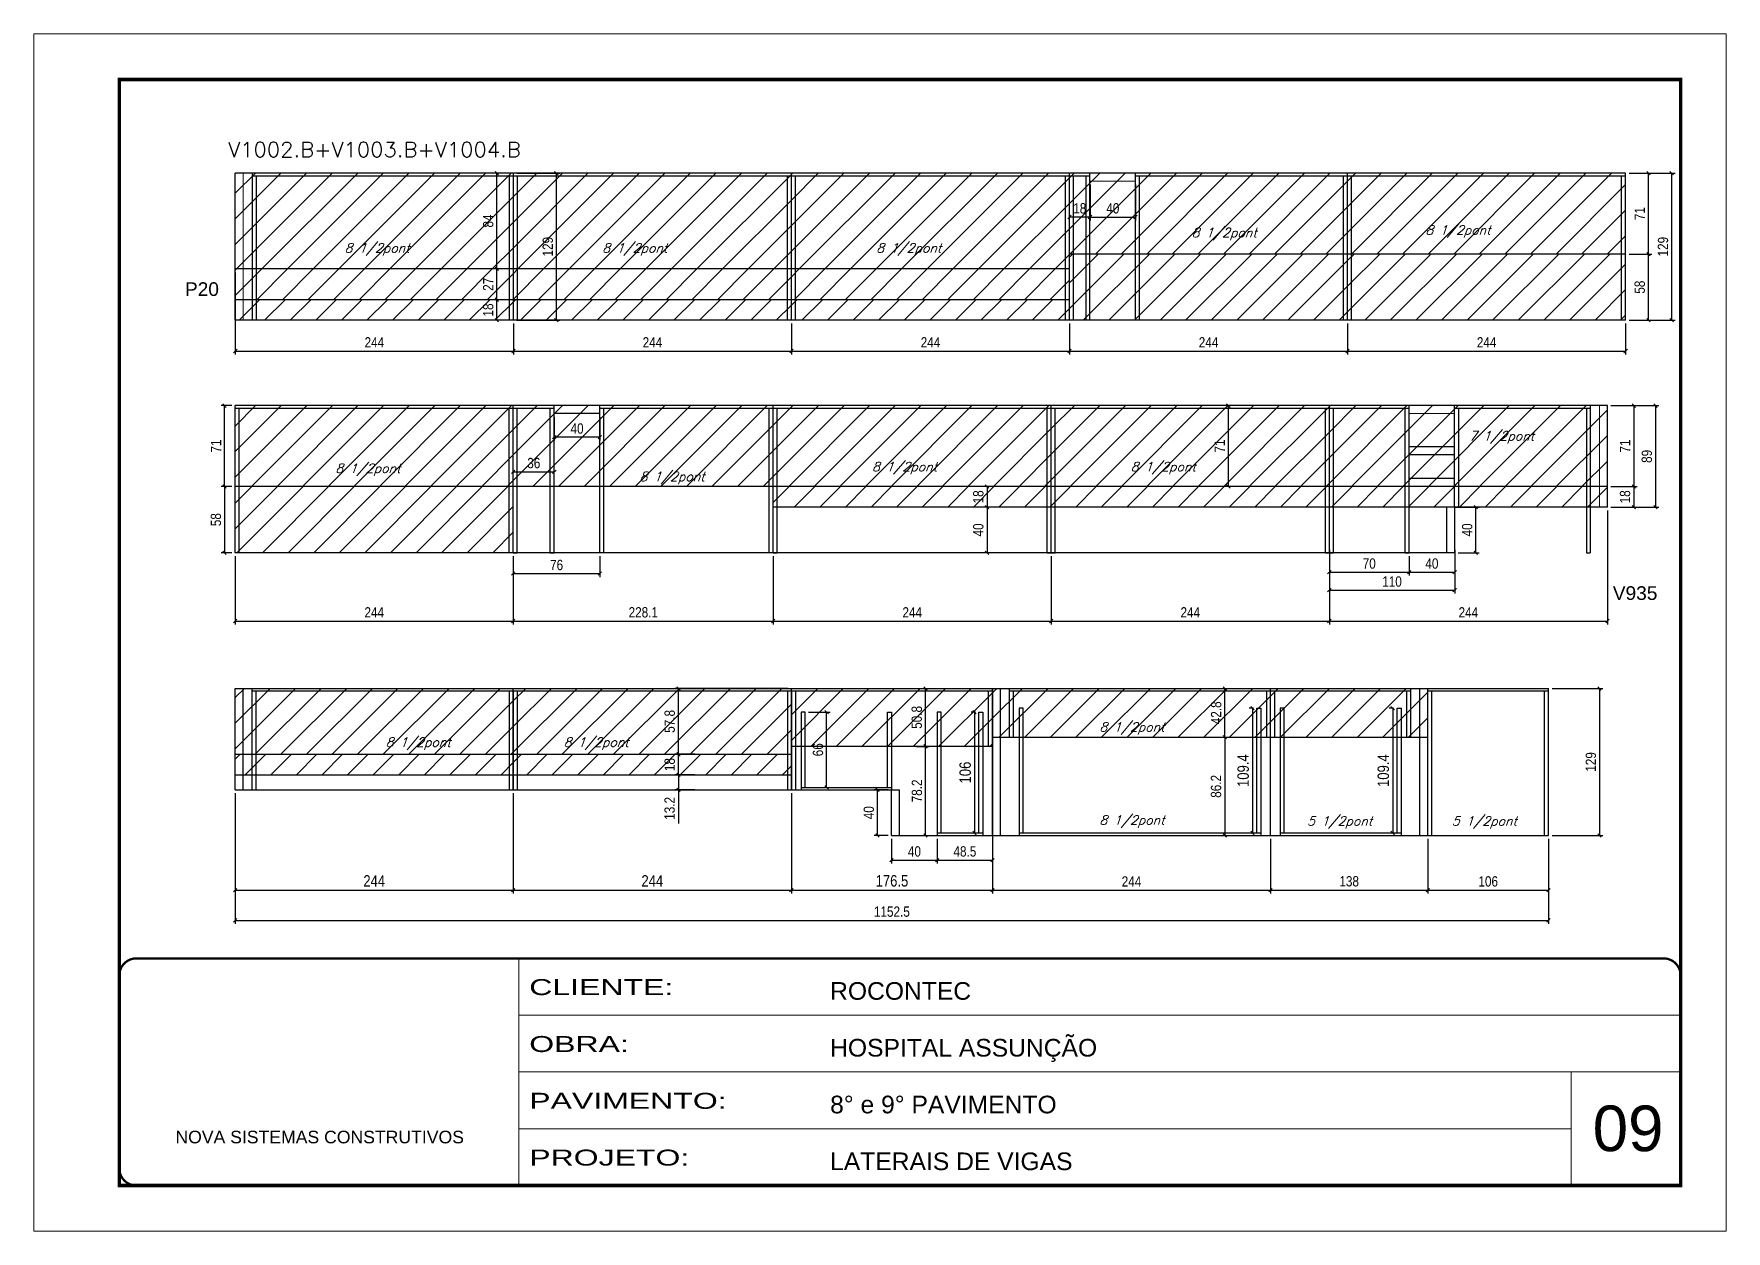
# Model space of a CAD drawing. Extents: x -20960 to -5926, y -2106 to 21915.
# Drawn here: x -12207 to -10722, y 18568 to 19618 of the extents above; entities that cross this region are included whole.
import ezdxf

# ---------------------------------------------------------------- set-up
doc = ezdxf.new("R2010")
doc.units = 0
doc.linetypes.add('CONTINUO', pattern=[0])
doc.linetypes.add('DASHED', pattern=[0.75, 0.5, -0.25])
for name, color, linetype in [('5', 5, 'Continuous'), ('COTA', 241, 'Continuous'), ('Painéis', 200, 'Continuous'), ('Reaproveitamento', 251, 'Continuous'), ('SARR_2.2x7', 40, 'Continuous'), ('SARR_3.5x7', 81, 'Continuous'), ('texto', 7, 'Continuous')]:
    doc.layers.add(name, color=color, linetype=linetype)
for name, color, linetype, lineweight in [('CARIMBO', 255, 'Continuous', 9), ('Folhas', 255, 'Continuous', 9), ('Sarr 2.2x7', 40, 'Continuous', 9), ('SARRAFO DE PRESSAO', 251, 'DASHED', 9), ('Texto Seção', 7, 'Continuous', 15)]:
    doc.layers.add(name, color=color, linetype=linetype, lineweight=lineweight)
doc.styles.add('ARIAL', font='arial.ttf')
doc.styles.add('COTA TECNICA', font='techl___.ttf', dxfattribs={"height": 10})
doc.styles.add('COTA TECNICA-50', font='techl___.ttf', dxfattribs={"height": 9})
doc.styles.add('REGUA-120', font='ROMANS.shx', dxfattribs={"height": 15})
doc.styles.add('Romans', font='romans.shx')
doc.styles.get("Standard").update_dxf_attribs({"font": 'arial.ttf'})
doc.styles.add('Tecnologia', font='')
doc.styles.get('Tecnologia').set_extended_font_data('Forgotten Futurist')
doc.dimstyles.new('COTA PAINEL-50', dxfattribs={"dimtxt": 9, "dimasz": 3, "dimexe": 3, "dimexo": 3, "dimgap": 3, "dimtad": 1, "dimdec": 1, "dimzin": 12, "dimdsep": 46, "dimtxsty": 'COTA TECNICA-50', "dimblk1": 'OBLIQUE', "dimblk2": 'OBLIQUE', "dimsah": 1, "dimcen": 0.9, "dimclrd": 4, "dimclre": 4, "dimclrt": 240, "dimadec": 1, "dimazin": 3, "dimtfac": 1, "dimtdec": 1, "dimtmove": 0, "dimatfit": 3, "dimfxl": 1, "dimtolj": 1, "dimtzin": 12, "dimarcsym": 0})
doc.dimstyles.new('PAINEL', dxfattribs={"dimtxt": 10, "dimasz": 3, "dimexe": 3, "dimexo": 3, "dimgap": 3, "dimtad": 1, "dimdec": 1, "dimzin": 12, "dimdsep": 46, "dimtxsty": 'COTA TECNICA', "dimblk1": 'OBLIQUE', "dimblk2": 'OBLIQUE', "dimsah": 1, "dimcen": 0.9, "dimclrd": 4, "dimclre": 4, "dimclrt": 240, "dimadec": 1, "dimazin": 3, "dimtfac": 1, "dimtdec": 1, "dimtmove": 0, "dimatfit": 3, "dimfxl": 1, "dimtolj": 1, "dimtzin": 12, "dimarcsym": 0})
pattern_1 = [(45, (-3170, 28.422), (-11.22532, 11.22532), [])]
pattern_2 = [(45, (-3170, 26.418), (-11.22532, 11.22532), [])]
pattern_3 = [(45, (-3170.066, 57.6), (-11.22532, 11.22532), [])]
pattern_4 = [(45, (-3170, 1148.575), (-11.22532, 11.22532), [])]

msp = doc.modelspace()

# ---------------------------------------------------------------- texts
at = {"layer": '5', "linetype": 'Continuous'}
for s, p in [('P20', (-12074.4, 19388.38)), ('V935', (-10821.47, 19121.8))]:
    msp.add_text(s, height=12, rotation=0.00004, dxfattribs=at).set_placement(p)
at = {"layer": 'CARIMBO', "style": 'ARIAL'}
msp.add_text('09', height=40, dxfattribs=at).set_placement((-10839.14, 18638.38))
at = {"layer": 'texto', "color": 2, "char_height": 8, "attachment_point": 5, "style": 'Romans'}
for s, insert in [('{\\Q19;\\C256;8 1/2pont}', (-11162.45, 19442.67)), ('{\\Q19;\\C256;8 1/2pont}', (-10957.27, 19444.9)), ('{\\Q19;\\C256;8 1/2pont}', (-11905.77, 19429.18)), ('{\\Q19;\\C256;8 1/2pont}', (-11679.63, 19429.18)), ('{\\Q19;\\C256;8 1/2pont}', (-11439.22, 19429.18)), ('{\\Q19;\\C256;7 1/2pont}', (-10919.05, 19264.33)), ('{\\Q19;\\C256;8 1/2pont}', (-11913.85, 19235.9)), ('{\\Q19;\\C256;8 1/2pont}', (-11646.88, 19228.76)), ('{\\Q19;\\C256;8 1/2pont}', (-11442.95, 19237.36)), ('{\\Q19;\\C256;8 1/2pont}', (-11215.93, 19237.36)), ('{\\Q19;\\C256;8 1/2pont}', (-11243.35, 19009.07)), ('{\\Q19;\\C256;8 1/2pont}', (-11869.74, 18995.72)), ('{\\Q19;\\C256;8 1/2pont}', (-11713.56, 18995.72)), ('{\\Q19;\\C256;8 1/2pont}', (-11243.35, 18927.41)), ('{\\Q19;\\C256;5 1/2pont}', (-11061.16, 18926.65)), ('{\\Q19;\\C256;5 1/2pont}', (-10934.13, 18926.65))]:
    msp.add_mtext(s, dxfattribs=dict(at, insert=insert))
at = {"layer": 'Texto Seção', "style": 'REGUA-120', "width": 1.05}
msp.add_text('V1002.B+V1003.B+V1004.B', height=13, dxfattribs=at).set_placement((-12036.39, 19510.22))

# ---------------------------------------------------------------- blocks, each defined once
blk = doc.blocks.new('9999999999')
at = {"color": 30, "linetype": 'CONTINUO'}
for p, q in [((98564.6, 34230.2), (98564.6, 34429.4)), ((98564.6, 34379.6), (99584, 34379.6)), ((98564.6, 34329.8), (99488, 34329.8)), ((99584, 34329.8), (99488, 34329.8)), ((99488, 34329.8), (99488, 34230.2)), ((98564.6, 34280), (99488, 34280))]:
    blk.add_line(p, q, dxfattribs=at)
at = {"color": 30, "linetype": 'CONTINUO', "const_width": 2}
blk.add_lwpolyline([(99584, 34230.2), (99584, 34414.4, 0.414214), (99569, 34429.4), (98229, 34429.4, 0.414214), (98214, 34414.4), (98214, 34245.2, 0.414214), (98229, 34230.2), (99584, 34230.2)], format="xyb", dxfattribs=at)
at = {"layer": 'Folhas'}
blk.add_lwpolyline([(98139, 34190.2), (99624, 34190.2), (99624, 35240.2), (98139, 35240.2)], close=True, dxfattribs=at)
at = {"layer": 'Folhas', "color": 30, "const_width": 3}
blk.add_lwpolyline([(98214, 34230.2), (99584, 34230.2), (99584, 35200.2), (98214, 35200.2)], close=True, dxfattribs=at)
at = {"color": 7, "linetype": 'Continuous', "ltscale": 5, "style": 'ARIAL'}
for s, height, p in [('ROCONTEC', 15.48, (98837.7, 34393.1)), ('HOSPITAL ASSUNÇÃO', 15.483, (98837.7, 34343.3)), ('8° e 9° PAVIMENTO', 15.483, (98837.7, 34293.5)), ('NOVA SISTEMAS CONSTRUTIVOS', 11.059, (98263.2, 34267.2)), ('LATERAIS DE VIGAS', 15.483, (98837.7, 34243.7))]:
    blk.add_text(s, height=height, dxfattribs=at).set_placement(p)
at = {"layer": 'Folhas', "color": 7, "style": 'Tecnologia', "width": 1.5}
for s, p in [('CLIENTE:', (98573.7, 34397.2)), ('OBRA:', (98573.7, 34347.3)), ('PAVIMENTO:', (98573.7, 34297.5)), ('PROJETO:', (98573.7, 34247.7))]:
    blk.add_text(s, height=14, dxfattribs=at).set_placement(p)
blk = doc.blocks.new('_Oblique')
at = {"color": 0, "linetype": 'ByBlock', "lineweight": -2}
blk.add_line((-0.5, -0.5), (0.5, 0.5), dxfattribs=at)
blk = doc.blocks.new('*D6607')
at = {"layer": 'COTA', "color": 4, "lineweight": -2, "transparency": 16777216}
for p, q in [((-12030.2, 19409.1), (-12030.2, 19337.1)), ((-11786.2, 19364.1), (-11786.2, 19337.1)), ((-12030.2, 19340.1), (-11786.2, 19340.1))]:
    blk.add_line(p, q, dxfattribs=at)
at = {"layer": 'Defpoints', "color": 0, "transparency": 16777216}
for p in [(-12030.2, 19412.1), (-11786.2, 19367.1), (-11786.2, 19340.1)]:
    blk.add_point(p, dxfattribs=at)
at = {"layer": 'COTA', "color": 4, "lineweight": -2, "transparency": 16777216, "xscale": 3, "yscale": 3, "zscale": 3, "rotation": 180}
blk.add_blockref('_Oblique', (-12030.2, 19340.1), dxfattribs=at)
at = {"layer": 'COTA', "color": 4, "lineweight": -2, "transparency": 16777216, "xscale": 3, "yscale": 3, "zscale": 3}
blk.add_blockref('_Oblique', (-11786.2, 19340.1), dxfattribs=at)
at = {"layer": 'COTA', "color": 240, "transparency": 16777216, "insert": (-11908.2, 19347.7), "char_height": 9, "attachment_point": 5, "style": 'COTA TECNICA-50'}
blk.add_mtext('\\A1;244', dxfattribs=at)
blk = doc.blocks.new('*D6608')
at = {"layer": 'COTA', "color": 4, "lineweight": -2, "transparency": 16777216}
for p, q in [((-11786.2, 19364.1), (-11786.2, 19337.1)), ((-11542.2, 19364.1), (-11542.2, 19337.1)), ((-11786.2, 19340.1), (-11542.2, 19340.1))]:
    blk.add_line(p, q, dxfattribs=at)
at = {"layer": 'Defpoints', "color": 0, "transparency": 16777216}
for p in [(-11786.2, 19367.1), (-11542.2, 19367.1), (-11542.2, 19340.1)]:
    blk.add_point(p, dxfattribs=at)
at = {"layer": 'COTA', "color": 4, "lineweight": -2, "transparency": 16777216, "xscale": 3, "yscale": 3, "zscale": 3, "rotation": 180}
blk.add_blockref('_Oblique', (-11786.2, 19340.1), dxfattribs=at)
at = {"layer": 'COTA', "color": 4, "lineweight": -2, "transparency": 16777216, "xscale": 3, "yscale": 3, "zscale": 3}
blk.add_blockref('_Oblique', (-11542.2, 19340.1), dxfattribs=at)
at = {"layer": 'COTA', "color": 240, "transparency": 16777216, "insert": (-11664.2, 19347.7), "char_height": 9, "attachment_point": 5, "style": 'COTA TECNICA-50'}
blk.add_mtext('\\A1;244', dxfattribs=at)
blk = doc.blocks.new('*D6609')
at = {"layer": 'COTA', "color": 4, "lineweight": -2, "transparency": 16777216}
for p, q in [((-11542.2, 19364.1), (-11542.2, 19337.1)), ((-11298.2, 19364.1), (-11298.2, 19337.1)), ((-11542.2, 19340.1), (-11298.2, 19340.1))]:
    blk.add_line(p, q, dxfattribs=at)
at = {"layer": 'Defpoints', "color": 0, "transparency": 16777216}
for p in [(-11542.2, 19367.1), (-11298.2, 19367.1), (-11298.2, 19340.1)]:
    blk.add_point(p, dxfattribs=at)
at = {"layer": 'COTA', "color": 4, "lineweight": -2, "transparency": 16777216, "xscale": 3, "yscale": 3, "zscale": 3, "rotation": 180}
blk.add_blockref('_Oblique', (-11542.2, 19340.1), dxfattribs=at)
at = {"layer": 'COTA', "color": 4, "lineweight": -2, "transparency": 16777216, "xscale": 3, "yscale": 3, "zscale": 3}
blk.add_blockref('_Oblique', (-11298.2, 19340.1), dxfattribs=at)
at = {"layer": 'COTA', "color": 240, "transparency": 16777216, "insert": (-11420.2, 19347.7), "char_height": 9, "attachment_point": 5, "style": 'COTA TECNICA-50'}
blk.add_mtext('\\A1;244', dxfattribs=at)
blk = doc.blocks.new('*D6610')
at = {"layer": 'COTA', "color": 4, "lineweight": -2, "transparency": 16777216}
for p, q in [((-11298.2, 19364.1), (-11298.2, 19337.1)), ((-11054.2, 19364.1), (-11054.2, 19337.1)), ((-11298.2, 19340.1), (-11054.2, 19340.1))]:
    blk.add_line(p, q, dxfattribs=at)
at = {"layer": 'Defpoints', "color": 0, "transparency": 16777216}
for p in [(-11298.2, 19367.1), (-11054.2, 19367.1), (-11054.2, 19340.1)]:
    blk.add_point(p, dxfattribs=at)
at = {"layer": 'COTA', "color": 4, "lineweight": -2, "transparency": 16777216, "xscale": 3, "yscale": 3, "zscale": 3, "rotation": 180}
blk.add_blockref('_Oblique', (-11298.2, 19340.1), dxfattribs=at)
at = {"layer": 'COTA', "color": 4, "lineweight": -2, "transparency": 16777216, "xscale": 3, "yscale": 3, "zscale": 3}
blk.add_blockref('_Oblique', (-11054.2, 19340.1), dxfattribs=at)
at = {"layer": 'COTA', "color": 240, "transparency": 16777216, "insert": (-11176.2, 19347.7), "char_height": 9, "attachment_point": 5, "style": 'COTA TECNICA-50'}
blk.add_mtext('\\A1;244', dxfattribs=at)
blk = doc.blocks.new('*D6611')
at = {"layer": 'COTA', "color": 4, "lineweight": -2, "transparency": 16777216}
for p, q in [((-11054.2, 19364.1), (-11054.2, 19337.1)), ((-10810.2, 19364.1), (-10810.2, 19337.1)), ((-11054.2, 19340.1), (-10810.2, 19340.1))]:
    blk.add_line(p, q, dxfattribs=at)
at = {"layer": 'Defpoints', "color": 0, "transparency": 16777216}
for p in [(-11054.2, 19367.1), (-10810.2, 19367.1), (-10810.2, 19340.1)]:
    blk.add_point(p, dxfattribs=at)
at = {"layer": 'COTA', "color": 4, "lineweight": -2, "transparency": 16777216, "xscale": 3, "yscale": 3, "zscale": 3, "rotation": 180}
blk.add_blockref('_Oblique', (-11054.2, 19340.1), dxfattribs=at)
at = {"layer": 'COTA', "color": 4, "lineweight": -2, "transparency": 16777216, "xscale": 3, "yscale": 3, "zscale": 3}
blk.add_blockref('_Oblique', (-10810.2, 19340.1), dxfattribs=at)
at = {"layer": 'COTA', "color": 240, "transparency": 16777216, "insert": (-10932.2, 19347.7), "char_height": 9, "attachment_point": 5, "style": 'COTA TECNICA-50'}
blk.add_mtext('\\A1;244', dxfattribs=at)
blk = doc.blocks.new('*D6612')
at = {"layer": 'COTA', "color": 4, "lineweight": -2, "transparency": 16777216}
for p, q in [((-10807.2, 19496.1), (-10766.8, 19496.1)), ((-10769.8, 19367.1), (-10769.8, 19496.1)), ((-10807.2, 19367.1), (-10766.8, 19367.1))]:
    blk.add_line(p, q, dxfattribs=at)
at = {"layer": 'Defpoints', "color": 0, "transparency": 16777216}
for p in [(-10810.2, 19496.1), (-10769.8, 19496.1), (-10810.2, 19367.1)]:
    blk.add_point(p, dxfattribs=at)
at = {"layer": 'COTA', "color": 4, "lineweight": -2, "transparency": 16777216, "xscale": 3, "yscale": 3, "zscale": 3}
for p, rotation in [((-10769.8, 19496.1), 90), ((-10769.8, 19367.1), 270)]:
    blk.add_blockref('_Oblique', p, dxfattribs=dict(at, rotation=rotation))
at = {"layer": 'COTA', "color": 240, "transparency": 16777216, "insert": (-10777.4, 19431.6), "char_height": 9, "attachment_point": 5, "rotation": 90, "style": 'COTA TECNICA-50'}
blk.add_mtext('\\A1;129', dxfattribs=at)
blk = doc.blocks.new('*D6613')
at = {"layer": 'COTA', "color": 4, "lineweight": -2, "transparency": 16777216}
for p, q in [((-11783.2, 19496.1), (-11745.5, 19496.1)), ((-11748.5, 19367.1), (-11748.5, 19496.1)), ((-11783.2, 19367.1), (-11745.5, 19367.1))]:
    blk.add_line(p, q, dxfattribs=at)
at = {"layer": 'Defpoints', "color": 0, "transparency": 16777216}
for p in [(-11786.2, 19496.1), (-11748.5, 19496.1), (-11786.2, 19367.1)]:
    blk.add_point(p, dxfattribs=at)
at = {"layer": 'COTA', "color": 4, "lineweight": -2, "transparency": 16777216, "xscale": 3, "yscale": 3, "zscale": 3}
for p, rotation in [((-11748.5, 19496.1), 90), ((-11748.5, 19367.1), 270)]:
    blk.add_blockref('_Oblique', p, dxfattribs=dict(at, rotation=rotation))
at = {"layer": 'COTA', "color": 240, "transparency": 16777216, "insert": (-11756, 19431.6), "char_height": 9, "attachment_point": 5, "rotation": 90, "style": 'COTA TECNICA-50'}
blk.add_mtext('\\A1;129', dxfattribs=at)
blk = doc.blocks.new('*D6614')
at = {"layer": 'COTA', "color": 4, "lineweight": -2, "transparency": 16777216}
for p, q in [((-11789.2, 19385.1), (-11803.7, 19385.1)), ((-11800.7, 19367.1), (-11800.7, 19385.1)), ((-11789.2, 19367.1), (-11803.7, 19367.1))]:
    blk.add_line(p, q, dxfattribs=at)
at = {"layer": 'Defpoints', "color": 0, "transparency": 16777216}
for p in [(-11800.7, 19385.1), (-11786.2, 19385.1), (-11786.2, 19367.1)]:
    blk.add_point(p, dxfattribs=at)
at = {"layer": 'COTA', "color": 4, "lineweight": -2, "transparency": 16777216, "xscale": 3, "yscale": 3, "zscale": 3}
for p, rotation in [((-11800.7, 19385.1), 90), ((-11800.7, 19367.1), 270)]:
    blk.add_blockref('_Oblique', p, dxfattribs=dict(at, rotation=rotation))
at = {"layer": 'COTA', "color": 240, "transparency": 16777216, "insert": (-11808.3, 19376.1), "char_height": 9, "attachment_point": 5, "rotation": 90, "style": 'COTA TECNICA-50'}
blk.add_mtext('\\A1;18', dxfattribs=at)
blk = doc.blocks.new('*D6615')
at = {"layer": 'COTA', "color": 4, "lineweight": -2, "transparency": 16777216}
for p, q in [((-11789.2, 19412.1), (-11803.7, 19412.1)), ((-11800.7, 19385.1), (-11800.7, 19412.1)), ((-11789.2, 19385.1), (-11803.7, 19385.1))]:
    blk.add_line(p, q, dxfattribs=at)
at = {"layer": 'Defpoints', "color": 0, "transparency": 16777216}
for p in [(-11800.7, 19412.1), (-11786.2, 19412.1), (-11786.2, 19385.1)]:
    blk.add_point(p, dxfattribs=at)
at = {"layer": 'COTA', "color": 4, "lineweight": -2, "transparency": 16777216, "xscale": 3, "yscale": 3, "zscale": 3}
for p, rotation in [((-11800.7, 19412.1), 90), ((-11800.7, 19385.1), 270)]:
    blk.add_blockref('_Oblique', p, dxfattribs=dict(at, rotation=rotation))
at = {"layer": 'COTA', "color": 240, "transparency": 16777216, "insert": (-11808.3, 19398.6), "char_height": 9, "attachment_point": 5, "rotation": 90, "style": 'COTA TECNICA-50'}
blk.add_mtext('\\A1;27', dxfattribs=at)
blk = doc.blocks.new('*D6616')
at = {"layer": 'COTA', "color": 4, "lineweight": -2, "transparency": 16777216}
for p, q in [((-11789.2, 19496.1), (-11803.7, 19496.1)), ((-11800.7, 19412.1), (-11800.7, 19496.1)), ((-11789.2, 19412.1), (-11803.7, 19412.1))]:
    blk.add_line(p, q, dxfattribs=at)
at = {"layer": 'Defpoints', "color": 0, "transparency": 16777216}
for p in [(-11800.7, 19496.1), (-11786.2, 19496.1), (-11786.2, 19412.1)]:
    blk.add_point(p, dxfattribs=at)
at = {"layer": 'COTA', "color": 4, "lineweight": -2, "transparency": 16777216, "xscale": 3, "yscale": 3, "zscale": 3}
for p, rotation in [((-11800.7, 19496.1), 90), ((-11800.7, 19412.1), 270)]:
    blk.add_blockref('_Oblique', p, dxfattribs=dict(at, rotation=rotation))
at = {"layer": 'COTA', "color": 240, "transparency": 16777216, "insert": (-11808.3, 19454.1), "char_height": 9, "attachment_point": 5, "rotation": 90, "style": 'COTA TECNICA-50'}
blk.add_mtext('\\A1;84', dxfattribs=at)
blk = doc.blocks.new('*D6617')
at = {"layer": 'COTA', "color": 4, "lineweight": -2, "transparency": 16777216}
for p, q in [((-10807.2, 19425.1), (-10787.2, 19425.1)), ((-10790.2, 19367.1), (-10790.2, 19425.1)), ((-10807.2, 19367.1), (-10787.2, 19367.1))]:
    blk.add_line(p, q, dxfattribs=at)
at = {"layer": 'Defpoints', "color": 0, "transparency": 16777216}
for p in [(-10810.2, 19425.1), (-10790.2, 19425.1), (-10810.2, 19367.1)]:
    blk.add_point(p, dxfattribs=at)
at = {"layer": 'COTA', "color": 4, "lineweight": -2, "transparency": 16777216, "xscale": 3, "yscale": 3, "zscale": 3}
for p, rotation in [((-10790.2, 19425.1), 90), ((-10790.2, 19367.1), 270)]:
    blk.add_blockref('_Oblique', p, dxfattribs=dict(at, rotation=rotation))
at = {"layer": 'COTA', "color": 240, "transparency": 16777216, "insert": (-10797.8, 19396.1), "char_height": 9, "attachment_point": 5, "rotation": 90, "style": 'COTA TECNICA-50'}
blk.add_mtext('\\A1;58', dxfattribs=at)
blk = doc.blocks.new('*D6618')
at = {"layer": 'COTA', "color": 4, "lineweight": -2, "transparency": 16777216}
for p, q in [((-10807.2, 19496.1), (-10787.2, 19496.1)), ((-10790.2, 19425.1), (-10790.2, 19496.1)), ((-10807.2, 19425.1), (-10787.2, 19425.1))]:
    blk.add_line(p, q, dxfattribs=at)
at = {"layer": 'Defpoints', "color": 0, "transparency": 16777216}
for p in [(-10810.2, 19496.1), (-10790.2, 19496.1), (-10810.2, 19425.1)]:
    blk.add_point(p, dxfattribs=at)
at = {"layer": 'COTA', "color": 4, "lineweight": -2, "transparency": 16777216, "xscale": 3, "yscale": 3, "zscale": 3}
for p, rotation in [((-10790.2, 19496.1), 90), ((-10790.2, 19425.1), 270)]:
    blk.add_blockref('_Oblique', p, dxfattribs=dict(at, rotation=rotation))
at = {"layer": 'COTA', "color": 240, "transparency": 16777216, "insert": (-10797.8, 19460.6), "char_height": 9, "attachment_point": 5, "rotation": 90, "style": 'COTA TECNICA-50'}
blk.add_mtext('\\A1;71', dxfattribs=at)
blk = doc.blocks.new('*D6619')
at = {"layer": 'COTA', "color": 4, "lineweight": -2, "transparency": 16777216}
for p, q in [((-11280.2, 19486.1), (-11280.2, 19454.6)), ((-11240.2, 19486.1), (-11240.2, 19454.6)), ((-11280.2, 19457.6), (-11240.2, 19457.6))]:
    blk.add_line(p, q, dxfattribs=at)
at = {"layer": 'Defpoints', "color": 0, "transparency": 16777216}
for p in [(-11280.2, 19489.1), (-11240.2, 19489.1), (-11240.2, 19457.6)]:
    blk.add_point(p, dxfattribs=at)
at = {"layer": 'COTA', "color": 4, "lineweight": -2, "transparency": 16777216, "xscale": 3, "yscale": 3, "zscale": 3, "rotation": 180}
blk.add_blockref('_Oblique', (-11280.2, 19457.6), dxfattribs=at)
at = {"layer": 'COTA', "color": 4, "lineweight": -2, "transparency": 16777216, "xscale": 3, "yscale": 3, "zscale": 3}
blk.add_blockref('_Oblique', (-11240.2, 19457.6), dxfattribs=at)
at = {"layer": 'COTA', "color": 240, "transparency": 16777216, "insert": (-11260.2, 19465.2), "char_height": 9, "attachment_point": 5, "style": 'COTA TECNICA-50'}
blk.add_mtext('\\A1;40', dxfattribs=at)
blk = doc.blocks.new('*D6620')
at = {"layer": 'COTA', "color": 4, "lineweight": -2, "transparency": 16777216}
blk.add_line((-11280.2, 19457.6), (-11298.2, 19457.6), dxfattribs=at)
at = {"layer": 'Defpoints', "color": 0, "transparency": 16777216}
for p in [(-11298.2, 19457.6), (-11298.2, 19457.6), (-11280.2, 19457.6)]:
    blk.add_point(p, dxfattribs=at)
at = {"layer": 'COTA', "color": 4, "lineweight": -2, "transparency": 16777216, "xscale": 3, "yscale": 3, "zscale": 3, "rotation": 180}
blk.add_blockref('_Oblique', (-11298.2, 19457.6), dxfattribs=at)
at = {"layer": 'COTA', "color": 4, "lineweight": -2, "transparency": 16777216, "xscale": 3, "yscale": 3, "zscale": 3}
blk.add_blockref('_Oblique', (-11280.2, 19457.6), dxfattribs=at)
at = {"layer": 'COTA', "color": 240, "transparency": 16777216, "insert": (-11289.2, 19465.2), "char_height": 9, "attachment_point": 5, "style": 'COTA TECNICA-50'}
blk.add_mtext('\\A1;18', dxfattribs=at)
blk = doc.blocks.new('*D6621')
at = {"layer": 'COTA', "color": 4, "lineweight": -2, "transparency": 16777216}
for p, q in [((-12030.3, 19160.2), (-12030.3, 19100.3)), ((-11786.3, 19160.2), (-11786.3, 19100.3)), ((-12030.3, 19103.3), (-11786.3, 19103.3))]:
    blk.add_line(p, q, dxfattribs=at)
at = {"layer": 'Defpoints', "color": 0, "transparency": 16777216}
for p in [(-12030.3, 19163.2), (-11786.3, 19163.2), (-11786.3, 19103.3)]:
    blk.add_point(p, dxfattribs=at)
at = {"layer": 'COTA', "color": 4, "lineweight": -2, "transparency": 16777216, "xscale": 3, "yscale": 3, "zscale": 3, "rotation": 180}
blk.add_blockref('_Oblique', (-12030.3, 19103.3), dxfattribs=at)
at = {"layer": 'COTA', "color": 4, "lineweight": -2, "transparency": 16777216, "xscale": 3, "yscale": 3, "zscale": 3}
blk.add_blockref('_Oblique', (-11786.3, 19103.3), dxfattribs=at)
at = {"layer": 'COTA', "color": 240, "transparency": 16777216, "insert": (-11908.3, 19110.9), "char_height": 9, "attachment_point": 5, "style": 'COTA TECNICA-50'}
blk.add_mtext('\\A1;244', dxfattribs=at)
blk = doc.blocks.new('*D6622')
at = {"layer": 'COTA', "color": 4, "lineweight": -2, "transparency": 16777216}
for p, q in [((-11786.3, 19160.2), (-11786.3, 19100.3)), ((-11558.2, 19160.2), (-11558.2, 19100.3)), ((-11786.3, 19103.3), (-11558.2, 19103.3))]:
    blk.add_line(p, q, dxfattribs=at)
at = {"layer": 'Defpoints', "color": 0, "transparency": 16777216}
for p in [(-11786.3, 19163.2), (-11558.2, 19163.2), (-11558.2, 19103.3)]:
    blk.add_point(p, dxfattribs=at)
at = {"layer": 'COTA', "color": 4, "lineweight": -2, "transparency": 16777216, "xscale": 3, "yscale": 3, "zscale": 3, "rotation": 180}
blk.add_blockref('_Oblique', (-11786.3, 19103.3), dxfattribs=at)
at = {"layer": 'COTA', "color": 4, "lineweight": -2, "transparency": 16777216, "xscale": 3, "yscale": 3, "zscale": 3}
blk.add_blockref('_Oblique', (-11558.2, 19103.3), dxfattribs=at)
at = {"layer": 'COTA', "color": 240, "transparency": 16777216, "insert": (-11672.2, 19110.9), "char_height": 9, "attachment_point": 5, "style": 'COTA TECNICA-50'}
blk.add_mtext('\\A1;228.1', dxfattribs=at)
blk = doc.blocks.new('*D6623')
at = {"layer": 'COTA', "color": 4, "lineweight": -2, "transparency": 16777216}
for p, q in [((-11558.2, 19160.2), (-11558.2, 19100.3)), ((-11314.2, 19160.2), (-11314.2, 19100.3)), ((-11558.2, 19103.3), (-11314.2, 19103.3))]:
    blk.add_line(p, q, dxfattribs=at)
at = {"layer": 'Defpoints', "color": 0, "transparency": 16777216}
for p in [(-11558.2, 19163.2), (-11314.2, 19163.2), (-11314.2, 19103.3)]:
    blk.add_point(p, dxfattribs=at)
at = {"layer": 'COTA', "color": 4, "lineweight": -2, "transparency": 16777216, "xscale": 3, "yscale": 3, "zscale": 3, "rotation": 180}
blk.add_blockref('_Oblique', (-11558.2, 19103.3), dxfattribs=at)
at = {"layer": 'COTA', "color": 4, "lineweight": -2, "transparency": 16777216, "xscale": 3, "yscale": 3, "zscale": 3}
blk.add_blockref('_Oblique', (-11314.2, 19103.3), dxfattribs=at)
at = {"layer": 'COTA', "color": 240, "transparency": 16777216, "insert": (-11436.2, 19110.9), "char_height": 9, "attachment_point": 5, "style": 'COTA TECNICA-50'}
blk.add_mtext('\\A1;244', dxfattribs=at)
blk = doc.blocks.new('*D6593')
at = {"layer": 'COTA', "color": 4, "lineweight": -2, "transparency": 16777216}
for p, q in [((-11314.2, 19160.2), (-11314.2, 19100.3)), ((-11070.2, 19160.2), (-11070.2, 19100.3)), ((-11314.2, 19103.3), (-11070.2, 19103.3))]:
    blk.add_line(p, q, dxfattribs=at)
at = {"layer": 'Defpoints', "color": 0, "transparency": 16777216}
for p in [(-11314.2, 19163.2), (-11070.2, 19163.2), (-11070.2, 19103.3)]:
    blk.add_point(p, dxfattribs=at)
at = {"layer": 'COTA', "color": 4, "lineweight": -2, "transparency": 16777216, "xscale": 3, "yscale": 3, "zscale": 3, "rotation": 180}
blk.add_blockref('_Oblique', (-11314.2, 19103.3), dxfattribs=at)
at = {"layer": 'COTA', "color": 4, "lineweight": -2, "transparency": 16777216, "xscale": 3, "yscale": 3, "zscale": 3}
blk.add_blockref('_Oblique', (-11070.2, 19103.3), dxfattribs=at)
at = {"layer": 'COTA', "color": 240, "transparency": 16777216, "insert": (-11192.2, 19110.9), "char_height": 9, "attachment_point": 5, "style": 'COTA TECNICA-50'}
blk.add_mtext('\\A1;244', dxfattribs=at)
blk = doc.blocks.new('*D6594')
at = {"layer": 'COTA', "color": 4, "lineweight": -2, "transparency": 16777216}
for p, q in [((-10826.2, 19200.2), (-10826.2, 19100.3)), ((-11070.2, 19160.2), (-11070.2, 19100.3)), ((-11070.2, 19103.3), (-10826.2, 19103.3))]:
    blk.add_line(p, q, dxfattribs=at)
at = {"layer": 'Defpoints', "color": 0, "transparency": 16777216}
for p in [(-10826.2, 19203.2), (-11070.2, 19163.2), (-10826.2, 19103.3)]:
    blk.add_point(p, dxfattribs=at)
at = {"layer": 'COTA', "color": 4, "lineweight": -2, "transparency": 16777216, "xscale": 3, "yscale": 3, "zscale": 3, "rotation": 180}
blk.add_blockref('_Oblique', (-11070.2, 19103.3), dxfattribs=at)
at = {"layer": 'COTA', "color": 4, "lineweight": -2, "transparency": 16777216, "xscale": 3, "yscale": 3, "zscale": 3}
blk.add_blockref('_Oblique', (-10826.2, 19103.3), dxfattribs=at)
at = {"layer": 'COTA', "color": 240, "transparency": 16777216, "insert": (-10948.2, 19110.9), "char_height": 9, "attachment_point": 5, "style": 'COTA TECNICA-50'}
blk.add_mtext('\\A1;244', dxfattribs=at)
blk = doc.blocks.new('*D6595')
at = {"layer": 'COTA', "color": 4, "lineweight": -2, "transparency": 16777216}
for p, q in [((-10823.2, 19292.2), (-10781, 19292.2)), ((-10784, 19292.2), (-10784, 19203.2)), ((-10823.2, 19203.2), (-10781, 19203.2))]:
    blk.add_line(p, q, dxfattribs=at)
at = {"layer": 'Defpoints', "color": 0, "transparency": 16777216}
for p in [(-10826.2, 19292.2), (-10826.2, 19203.2), (-10784, 19203.2)]:
    blk.add_point(p, dxfattribs=at)
at = {"layer": 'COTA', "color": 4, "lineweight": -2, "transparency": 16777216, "xscale": 3, "yscale": 3, "zscale": 3}
for p, rotation in [((-10784, 19292.2), 90), ((-10784, 19203.2), 270)]:
    blk.add_blockref('_Oblique', p, dxfattribs=dict(at, rotation=rotation))
at = {"layer": 'COTA', "color": 240, "transparency": 16777216, "insert": (-10791.6, 19247.7), "char_height": 9, "attachment_point": 5, "rotation": 90, "style": 'COTA TECNICA-50'}
blk.add_mtext('\\A1;89', dxfattribs=at)
blk = doc.blocks.new('*D6548')
at = {"layer": 'COTA', "color": 4, "lineweight": -2, "transparency": 16777216}
for p, q in [((-11161.8, 19292.2), (-11161.8, 19292.2)), ((-11158.8, 19221.2), (-11158.8, 19292.2)), ((-11161.8, 19221.2), (-11161.8, 19221.2))]:
    blk.add_line(p, q, dxfattribs=at)
at = {"layer": 'Defpoints', "color": 0, "transparency": 16777216}
for p in [(-11158.8, 19292.2), (-11158.8, 19292.2), (-11158.8, 19221.2)]:
    blk.add_point(p, dxfattribs=at)
at = {"layer": 'COTA', "color": 4, "lineweight": -2, "transparency": 16777216, "xscale": 3, "yscale": 3, "zscale": 3}
for p, rotation in [((-11158.8, 19292.2), 90), ((-11158.8, 19221.2), 270)]:
    blk.add_blockref('_Oblique', p, dxfattribs=dict(at, rotation=rotation))
at = {"layer": 'COTA', "color": 240, "transparency": 16777216, "insert": (-11166.4, 19256.7), "char_height": 9, "attachment_point": 5, "rotation": 90, "style": 'COTA TECNICA-50'}
blk.add_mtext('\\A1;71', dxfattribs=at)
blk = doc.blocks.new('*D6596')
at = {"layer": 'COTA', "color": 4, "lineweight": -2, "transparency": 16777216}
for p, q in [((-12033.3, 19292.2), (-12042.6, 19292.2)), ((-12039.6, 19221.2), (-12039.6, 19292.2)), ((-12033.3, 19221.2), (-12042.6, 19221.2))]:
    blk.add_line(p, q, dxfattribs=at)
at = {"layer": 'Defpoints', "color": 0, "transparency": 16777216}
for p in [(-12039.6, 19292.2), (-12030.3, 19292.2), (-12030.3, 19221.2)]:
    blk.add_point(p, dxfattribs=at)
at = {"layer": 'COTA', "color": 4, "lineweight": -2, "transparency": 16777216, "xscale": 3, "yscale": 3, "zscale": 3}
for p, rotation in [((-12039.6, 19292.2), 90), ((-12039.6, 19221.2), 270)]:
    blk.add_blockref('_Oblique', p, dxfattribs=dict(at, rotation=rotation))
at = {"layer": 'COTA', "color": 240, "transparency": 16777216, "insert": (-12047.1, 19256.7), "char_height": 9, "attachment_point": 5, "rotation": 90, "style": 'COTA TECNICA-50'}
blk.add_mtext('\\A1;71', dxfattribs=at)
blk = doc.blocks.new('*D6597')
at = {"layer": 'COTA', "color": 4, "lineweight": -2, "transparency": 16777216}
for p, q in [((-11786.3, 19224.2), (-11786.3, 19237.1)), ((-11786.3, 19234.1), (-11750.3, 19234.1)), ((-11750.3, 19224.2), (-11750.3, 19237.1))]:
    blk.add_line(p, q, dxfattribs=at)
at = {"layer": 'Defpoints', "color": 0, "transparency": 16777216}
for p in [(-11750.3, 19234.1), (-11786.3, 19221.2), (-11750.3, 19221.2)]:
    blk.add_point(p, dxfattribs=at)
at = {"layer": 'COTA', "color": 4, "lineweight": -2, "transparency": 16777216, "xscale": 3, "yscale": 3, "zscale": 3, "rotation": 180}
blk.add_blockref('_Oblique', (-11786.3, 19234.1), dxfattribs=at)
at = {"layer": 'COTA', "color": 4, "lineweight": -2, "transparency": 16777216, "xscale": 3, "yscale": 3, "zscale": 3}
blk.add_blockref('_Oblique', (-11750.3, 19234.1), dxfattribs=at)
at = {"layer": 'COTA', "color": 240, "transparency": 16777216, "insert": (-11768.3, 19241.8), "char_height": 9, "attachment_point": 5, "style": 'COTA TECNICA-50'}
blk.add_mtext('\\A1;36', dxfattribs=at)
blk = doc.blocks.new('*D6598')
at = {"layer": 'COTA', "color": 4, "lineweight": -2, "transparency": 16777216}
for p, q in [((-11750.3, 19282.2), (-11750.3, 19261.5)), ((-11710.3, 19282.2), (-11710.3, 19261.5)), ((-11710.3, 19264.5), (-11750.3, 19264.5))]:
    blk.add_line(p, q, dxfattribs=at)
at = {"layer": 'Defpoints', "color": 0, "transparency": 16777216}
for p in [(-11750.3, 19285.2), (-11710.3, 19285.2), (-11750.3, 19264.5)]:
    blk.add_point(p, dxfattribs=at)
at = {"layer": 'COTA', "color": 4, "lineweight": -2, "transparency": 16777216, "xscale": 3, "yscale": 3, "zscale": 3, "rotation": 180}
blk.add_blockref('_Oblique', (-11750.3, 19264.5), dxfattribs=at)
at = {"layer": 'COTA', "color": 4, "lineweight": -2, "transparency": 16777216, "xscale": 3, "yscale": 3, "zscale": 3}
blk.add_blockref('_Oblique', (-11710.3, 19264.5), dxfattribs=at)
at = {"layer": 'COTA', "color": 240, "transparency": 16777216, "insert": (-11730.3, 19272.1), "char_height": 9, "attachment_point": 5, "style": 'COTA TECNICA-50'}
blk.add_mtext('\\A1;40', dxfattribs=at)
blk = doc.blocks.new('*D6549')
at = {"layer": 'COTA', "color": 4, "lineweight": -2, "transparency": 16777216}
for p, q in [((-11070.2, 19165.7), (-11070.2, 19143.1)), ((-11000.2, 19160.2), (-11000.2, 19143.1)), ((-11070.2, 19146.1), (-11000.2, 19146.1))]:
    blk.add_line(p, q, dxfattribs=at)
at = {"layer": 'Defpoints', "color": 0, "transparency": 16777216}
for p in [(-11070.2, 19168.7), (-11000.2, 19163.2), (-11000.2, 19146.1)]:
    blk.add_point(p, dxfattribs=at)
at = {"layer": 'COTA', "color": 4, "lineweight": -2, "transparency": 16777216, "xscale": 3, "yscale": 3, "zscale": 3, "rotation": 180}
blk.add_blockref('_Oblique', (-11070.2, 19146.1), dxfattribs=at)
at = {"layer": 'COTA', "color": 4, "lineweight": -2, "transparency": 16777216, "xscale": 3, "yscale": 3, "zscale": 3}
blk.add_blockref('_Oblique', (-11000.2, 19146.1), dxfattribs=at)
at = {"layer": 'COTA', "color": 240, "transparency": 16777216, "insert": (-11035.2, 19153.7), "char_height": 9, "attachment_point": 5, "style": 'COTA TECNICA-50'}
blk.add_mtext('\\A1;70', dxfattribs=at)
blk = doc.blocks.new('*D6550')
at = {"layer": 'COTA', "color": 4, "lineweight": -2, "transparency": 16777216}
for p, q in [((-11000.2, 19160.2), (-11000.2, 19143.1)), ((-10960.2, 19165.7), (-10960.2, 19143.1)), ((-11000.2, 19146.1), (-10960.2, 19146.1))]:
    blk.add_line(p, q, dxfattribs=at)
at = {"layer": 'Defpoints', "color": 0, "transparency": 16777216}
for p in [(-11000.2, 19163.2), (-10960.2, 19168.7), (-10960.2, 19146.1)]:
    blk.add_point(p, dxfattribs=at)
at = {"layer": 'COTA', "color": 4, "lineweight": -2, "transparency": 16777216, "xscale": 3, "yscale": 3, "zscale": 3, "rotation": 180}
blk.add_blockref('_Oblique', (-11000.2, 19146.1), dxfattribs=at)
at = {"layer": 'COTA', "color": 4, "lineweight": -2, "transparency": 16777216, "xscale": 3, "yscale": 3, "zscale": 3}
blk.add_blockref('_Oblique', (-10960.2, 19146.1), dxfattribs=at)
at = {"layer": 'COTA', "color": 240, "transparency": 16777216, "insert": (-10980.2, 19153.7), "char_height": 9, "attachment_point": 5, "style": 'COTA TECNICA-50'}
blk.add_mtext('\\A1;40', dxfattribs=at)
blk = doc.blocks.new('*D6599')
at = {"layer": 'COTA', "color": 4, "lineweight": -2, "transparency": 16777216}
for p, q in [((-11786.3, 19160.2), (-11786.3, 19141.9)), ((-11710.3, 19160.2), (-11710.3, 19141.9)), ((-11786.3, 19144.9), (-11710.3, 19144.9))]:
    blk.add_line(p, q, dxfattribs=at)
at = {"layer": 'Defpoints', "color": 0, "transparency": 16777216}
for p in [(-11786.3, 19163.2), (-11710.3, 19163.2), (-11710.3, 19144.9)]:
    blk.add_point(p, dxfattribs=at)
at = {"layer": 'COTA', "color": 4, "lineweight": -2, "transparency": 16777216, "xscale": 3, "yscale": 3, "zscale": 3, "rotation": 180}
blk.add_blockref('_Oblique', (-11786.3, 19144.9), dxfattribs=at)
at = {"layer": 'COTA', "color": 4, "lineweight": -2, "transparency": 16777216, "xscale": 3, "yscale": 3, "zscale": 3}
blk.add_blockref('_Oblique', (-11710.3, 19144.9), dxfattribs=at)
at = {"layer": 'COTA', "color": 240, "transparency": 16777216, "insert": (-11748.3, 19152.4), "char_height": 9, "attachment_point": 5, "style": 'COTA TECNICA-50'}
blk.add_mtext('\\A1;76', dxfattribs=at)
blk = doc.blocks.new('*D6600')
at = {"layer": 'COTA', "color": 4, "lineweight": -2, "transparency": 16777216}
for p, q in [((-12033.3, 19221.2), (-12042.6, 19221.2)), ((-12039.6, 19221.2), (-12039.6, 19163.2)), ((-12033.3, 19163.2), (-12042.6, 19163.2))]:
    blk.add_line(p, q, dxfattribs=at)
at = {"layer": 'Defpoints', "color": 0, "transparency": 16777216}
for p in [(-12030.3, 19221.2), (-12039.6, 19163.2), (-12030.3, 19163.2)]:
    blk.add_point(p, dxfattribs=at)
at = {"layer": 'COTA', "color": 4, "lineweight": -2, "transparency": 16777216, "xscale": 3, "yscale": 3, "zscale": 3}
for p, rotation in [((-12039.6, 19221.2), 90), ((-12039.6, 19163.2), 270)]:
    blk.add_blockref('_Oblique', p, dxfattribs=dict(at, rotation=rotation))
at = {"layer": 'COTA', "color": 240, "transparency": 16777216, "insert": (-12047.2, 19192.2), "char_height": 9, "attachment_point": 5, "rotation": 90, "style": 'COTA TECNICA-50'}
blk.add_mtext('\\A1;58', dxfattribs=at)
blk = doc.blocks.new('*D6601')
at = {"layer": 'COTA', "color": 4, "lineweight": -2, "transparency": 16777216}
for p, q in [((-10823.2, 19292.2), (-10800.1, 19292.2)), ((-10803.1, 19292.2), (-10803.1, 19221.2)), ((-10823.2, 19221.2), (-10800.1, 19221.2))]:
    blk.add_line(p, q, dxfattribs=at)
at = {"layer": 'Defpoints', "color": 0, "transparency": 16777216}
for p in [(-10826.2, 19292.2), (-10826.2, 19221.2), (-10803.1, 19221.2)]:
    blk.add_point(p, dxfattribs=at)
at = {"layer": 'COTA', "color": 4, "lineweight": -2, "transparency": 16777216, "xscale": 3, "yscale": 3, "zscale": 3}
for p, rotation in [((-10803.1, 19292.2), 90), ((-10803.1, 19221.2), 270)]:
    blk.add_blockref('_Oblique', p, dxfattribs=dict(at, rotation=rotation))
at = {"layer": 'COTA', "color": 240, "transparency": 16777216, "insert": (-10810.7, 19256.7), "char_height": 9, "attachment_point": 5, "rotation": 90, "style": 'COTA TECNICA-50'}
blk.add_mtext('\\A1;71', dxfattribs=at)
blk = doc.blocks.new('*D6602')
at = {"layer": 'COTA', "color": 4, "lineweight": -2, "transparency": 16777216}
for p, q in [((-10823.2, 19221.2), (-10800.1, 19221.2)), ((-10803.1, 19221.2), (-10803.1, 19203.2)), ((-10823.2, 19203.2), (-10800.1, 19203.2))]:
    blk.add_line(p, q, dxfattribs=at)
at = {"layer": 'Defpoints', "color": 0, "transparency": 16777216}
for p in [(-10826.2, 19221.2), (-10826.2, 19203.2), (-10803.1, 19203.2)]:
    blk.add_point(p, dxfattribs=at)
at = {"layer": 'COTA', "color": 4, "lineweight": -2, "transparency": 16777216, "xscale": 3, "yscale": 3, "zscale": 3}
for p, rotation in [((-10803.1, 19221.2), 90), ((-10803.1, 19203.2), 270)]:
    blk.add_blockref('_Oblique', p, dxfattribs=dict(at, rotation=rotation))
at = {"layer": 'COTA', "color": 240, "transparency": 16777216, "insert": (-10810.7, 19212.2), "char_height": 9, "attachment_point": 5, "rotation": 90, "style": 'COTA TECNICA-50'}
blk.add_mtext('\\A1;18', dxfattribs=at)
blk = doc.blocks.new('*D6551')
at = {"layer": 'COTA', "color": 4, "lineweight": -2, "ltscale": 25, "transparency": 16777216}
for p, q in [((-12030.3, 18952.2), (-12030.3, 18864.3)), ((-11786.3, 18952.2), (-11786.3, 18864.3)), ((-12030.3, 18867.3), (-11786.3, 18867.3))]:
    blk.add_line(p, q, dxfattribs=at)
at = {"layer": 'Defpoints', "color": 0, "ltscale": 25, "transparency": 16777216}
for p in [(-12030.3, 18955.2), (-11786.3, 18955.2), (-11786.3, 18867.3)]:
    blk.add_point(p, dxfattribs=at)
at = {"layer": 'COTA', "color": 4, "lineweight": -2, "ltscale": 25, "transparency": 16777216, "xscale": 3, "yscale": 3, "zscale": 3, "rotation": 180}
blk.add_blockref('_Oblique', (-12030.3, 18867.3), dxfattribs=at)
at = {"layer": 'COTA', "color": 4, "lineweight": -2, "ltscale": 25, "transparency": 16777216, "xscale": 3, "yscale": 3, "zscale": 3}
blk.add_blockref('_Oblique', (-11786.3, 18867.3), dxfattribs=at)
at = {"layer": 'COTA', "color": 240, "ltscale": 25, "transparency": 16777216, "insert": (-11908.3, 18875.4), "char_height": 10, "attachment_point": 5, "style": 'COTA TECNICA'}
blk.add_mtext('\\A1;244', dxfattribs=at)
blk = doc.blocks.new('*D6552')
at = {"layer": 'COTA', "color": 4, "lineweight": -2, "ltscale": 25, "transparency": 16777216}
for p, q in [((-11542.3, 18952.2), (-11542.3, 18864.3)), ((-11365.8, 18939.2), (-11365.8, 18864.3)), ((-11542.3, 18867.3), (-11365.8, 18867.3))]:
    blk.add_line(p, q, dxfattribs=at)
at = {"layer": 'Defpoints', "color": 0, "ltscale": 25, "transparency": 16777216}
for p in [(-11542.3, 18955.2), (-11365.8, 18942.2), (-11365.8, 18867.3)]:
    blk.add_point(p, dxfattribs=at)
at = {"layer": 'COTA', "color": 4, "lineweight": -2, "ltscale": 25, "transparency": 16777216, "xscale": 3, "yscale": 3, "zscale": 3, "rotation": 180}
blk.add_blockref('_Oblique', (-11542.3, 18867.3), dxfattribs=at)
at = {"layer": 'COTA', "color": 4, "lineweight": -2, "ltscale": 25, "transparency": 16777216, "xscale": 3, "yscale": 3, "zscale": 3}
blk.add_blockref('_Oblique', (-11365.8, 18867.3), dxfattribs=at)
at = {"layer": 'COTA', "color": 240, "ltscale": 25, "transparency": 16777216, "insert": (-11454, 18875.4), "char_height": 10, "attachment_point": 5, "style": 'COTA TECNICA'}
blk.add_mtext('\\A1;176.5', dxfattribs=at)
blk = doc.blocks.new('*D6553')
at = {"layer": 'COTA', "color": 4, "lineweight": -2, "ltscale": 25, "transparency": 16777216}
for p, q in [((-11786.3, 18952.2), (-11786.3, 18864.3)), ((-11542.3, 18952.2), (-11542.3, 18864.3)), ((-11786.3, 18867.3), (-11542.3, 18867.3))]:
    blk.add_line(p, q, dxfattribs=at)
at = {"layer": 'Defpoints', "color": 0, "ltscale": 25, "transparency": 16777216}
for p in [(-11786.3, 18955.2), (-11542.3, 18955.2), (-11542.3, 18867.3)]:
    blk.add_point(p, dxfattribs=at)
at = {"layer": 'COTA', "color": 4, "lineweight": -2, "ltscale": 25, "transparency": 16777216, "xscale": 3, "yscale": 3, "zscale": 3, "rotation": 180}
blk.add_blockref('_Oblique', (-11786.3, 18867.3), dxfattribs=at)
at = {"layer": 'COTA', "color": 4, "lineweight": -2, "ltscale": 25, "transparency": 16777216, "xscale": 3, "yscale": 3, "zscale": 3}
blk.add_blockref('_Oblique', (-11542.3, 18867.3), dxfattribs=at)
at = {"layer": 'COTA', "color": 240, "ltscale": 25, "transparency": 16777216, "insert": (-11664.3, 18875.4), "char_height": 10, "attachment_point": 5, "style": 'COTA TECNICA'}
blk.add_mtext('\\A1;244', dxfattribs=at)
blk = doc.blocks.new('*D6554')
at = {"layer": 'COTA', "color": 4, "lineweight": -2, "transparency": 16777216}
for p, q in [((-12030.3, 18952.2), (-12030.3, 18837.8)), ((-10877.8, 18912.2), (-10877.8, 18837.8)), ((-12030.3, 18840.8), (-10877.8, 18840.8))]:
    blk.add_line(p, q, dxfattribs=at)
at = {"layer": 'Defpoints', "color": 0, "transparency": 16777216}
for p in [(-12030.3, 18955.2), (-10877.8, 18915.2), (-10877.8, 18840.8)]:
    blk.add_point(p, dxfattribs=at)
at = {"layer": 'COTA', "color": 4, "lineweight": -2, "transparency": 16777216, "xscale": 3, "yscale": 3, "zscale": 3, "rotation": 180}
blk.add_blockref('_Oblique', (-12030.3, 18840.8), dxfattribs=at)
at = {"layer": 'COTA', "color": 4, "lineweight": -2, "transparency": 16777216, "xscale": 3, "yscale": 3, "zscale": 3}
blk.add_blockref('_Oblique', (-10877.8, 18840.8), dxfattribs=at)
at = {"layer": 'COTA', "color": 240, "transparency": 16777216, "insert": (-11454.1, 18848.4), "char_height": 9, "attachment_point": 5, "style": 'COTA TECNICA-50'}
blk.add_mtext('\\A1;1152.5', dxfattribs=at)
blk = doc.blocks.new('*D6555')
at = {"layer": 'COTA', "color": 4, "lineweight": -2, "transparency": 16777216}
for p, q in [((-11626.9, 18986.4), (-11644.4, 18986.4)), ((-11641.4, 18968.4), (-11641.4, 18986.4)), ((-11626.9, 18968.4), (-11644.4, 18968.4))]:
    blk.add_line(p, q, dxfattribs=at)
at = {"layer": 'Defpoints', "color": 0, "transparency": 16777216}
for p in [(-11641.4, 18986.4), (-11623.9, 18986.4), (-11623.9, 18968.4)]:
    blk.add_point(p, dxfattribs=at)
at = {"layer": 'COTA', "color": 4, "lineweight": -2, "transparency": 16777216, "xscale": 3, "yscale": 3, "zscale": 3}
for p, rotation in [((-11641.4, 18986.4), 90), ((-11641.4, 18968.4), 270)]:
    blk.add_blockref('_Oblique', p, dxfattribs=dict(at, rotation=rotation))
at = {"layer": 'COTA', "color": 240, "transparency": 16777216, "insert": (-11649, 18977.4), "char_height": 9, "attachment_point": 5, "rotation": 90, "style": 'COTA TECNICA-50'}
blk.add_mtext('\\A1;18', dxfattribs=at)
blk = doc.blocks.new('*D6603')
at = {"layer": 'COTA', "color": 4, "lineweight": -2, "transparency": 16777216}
for p, q in [((-11545.3, 19044.2), (-11644.4, 19044.2)), ((-11641.4, 18986.4), (-11641.4, 19044.2)), ((-11626.9, 18986.4), (-11644.4, 18986.4))]:
    blk.add_line(p, q, dxfattribs=at)
at = {"layer": 'Defpoints', "color": 0, "transparency": 16777216}
for p in [(-11641.4, 19044.2), (-11542.3, 19044.2), (-11623.9, 18986.4)]:
    blk.add_point(p, dxfattribs=at)
at = {"layer": 'COTA', "color": 4, "lineweight": -2, "transparency": 16777216, "xscale": 3, "yscale": 3, "zscale": 3}
for p, rotation in [((-11641.4, 19044.2), 90), ((-11641.4, 18986.4), 270)]:
    blk.add_blockref('_Oblique', p, dxfattribs=dict(at, rotation=rotation))
at = {"layer": 'COTA', "color": 240, "transparency": 16777216, "insert": (-11649, 19015.3), "char_height": 9, "attachment_point": 5, "rotation": 90, "style": 'COTA TECNICA-50'}
blk.add_mtext('\\A1;57.8', dxfattribs=at)
blk = doc.blocks.new('*D6604')
at = {"layer": 'COTA', "color": 4, "lineweight": -2, "ltscale": 25, "transparency": 16777216}
for p, q in [((-11380.8, 19023.4), (-11384.6, 19023.4)), ((-11381.6, 19023.4), (-11381.6, 18917.4)), ((-11380.8, 18917.4), (-11384.6, 18917.4))]:
    blk.add_line(p, q, dxfattribs=at)
at = {"layer": 'Defpoints', "color": 0, "ltscale": 25, "transparency": 16777216}
for p in [(-11377.8, 19023.4), (-11381.6, 18917.4), (-11377.8, 18917.4)]:
    blk.add_point(p, dxfattribs=at)
at = {"layer": 'COTA', "color": 4, "lineweight": -2, "ltscale": 25, "transparency": 16777216, "xscale": 3, "yscale": 3, "zscale": 3}
for p, rotation in [((-11381.6, 19023.4), 90), ((-11381.6, 18917.4), 270)]:
    blk.add_blockref('_Oblique', p, dxfattribs=dict(at, rotation=rotation))
at = {"layer": 'COTA', "color": 240, "ltscale": 25, "transparency": 16777216, "insert": (-11389.7, 18970.4), "char_height": 10, "attachment_point": 5, "rotation": 90, "style": 'COTA TECNICA'}
blk.add_mtext('\\A1;106', dxfattribs=at)
blk = doc.blocks.new('*D6605')
at = {"layer": 'COTA', "color": 4, "lineweight": -2, "transparency": 16777216}
for p, q in [((-11527.3, 19023.4), (-11508.3, 19023.4)), ((-11511.3, 18957.4), (-11511.3, 19023.4)), ((-11527.3, 18957.4), (-11508.3, 18957.4))]:
    blk.add_line(p, q, dxfattribs=at)
at = {"layer": 'Defpoints', "color": 0, "transparency": 16777216}
for p in [(-11530.3, 19023.4), (-11511.3, 19023.4), (-11530.3, 18957.4)]:
    blk.add_point(p, dxfattribs=at)
at = {"layer": 'COTA', "color": 4, "lineweight": -2, "transparency": 16777216, "xscale": 3, "yscale": 3, "zscale": 3}
for p, rotation in [((-11511.3, 19023.4), 90), ((-11511.3, 18957.4), 270)]:
    blk.add_blockref('_Oblique', p, dxfattribs=dict(at, rotation=rotation))
at = {"layer": 'COTA', "color": 240, "transparency": 16777216, "insert": (-11518.9, 18990.4), "char_height": 9, "attachment_point": 5, "rotation": 90, "style": 'COTA TECNICA-50'}
blk.add_mtext('\\A1;66', dxfattribs=at)
blk = doc.blocks.new('*D6606')
at = {"layer": 'COTA', "color": 4, "lineweight": -2, "transparency": 16777216}
for p, q in [((-11414.3, 18912.2), (-11414.3, 18890.6)), ((-11365.8, 18912.2), (-11365.8, 18890.6)), ((-11414.3, 18893.6), (-11365.8, 18893.6))]:
    blk.add_line(p, q, dxfattribs=at)
at = {"layer": 'Defpoints', "color": 0, "transparency": 16777216}
for p in [(-11414.3, 18915.2), (-11365.8, 18915.2), (-11365.8, 18893.6)]:
    blk.add_point(p, dxfattribs=at)
at = {"layer": 'COTA', "color": 4, "lineweight": -2, "transparency": 16777216, "xscale": 3, "yscale": 3, "zscale": 3, "rotation": 180}
blk.add_blockref('_Oblique', (-11414.3, 18893.6), dxfattribs=at)
at = {"layer": 'COTA', "color": 4, "lineweight": -2, "transparency": 16777216, "xscale": 3, "yscale": 3, "zscale": 3}
blk.add_blockref('_Oblique', (-11365.8, 18893.6), dxfattribs=at)
at = {"layer": 'COTA', "color": 240, "transparency": 16777216, "insert": (-11390, 18901.2), "char_height": 9, "attachment_point": 5, "style": 'COTA TECNICA-50'}
blk.add_mtext('\\A1;48.5', dxfattribs=at)
blk = doc.blocks.new('*D6541')
at = {"layer": 'COTA', "color": 4, "lineweight": -2, "transparency": 16777216}
for p, q in [((-10874.8, 19044.2), (-10830.1, 19044.2)), ((-10833.1, 19044.2), (-10833.1, 18915.2)), ((-10874.8, 18915.2), (-10830.1, 18915.2))]:
    blk.add_line(p, q, dxfattribs=at)
at = {"layer": 'Defpoints', "color": 0, "transparency": 16777216}
for p in [(-10877.8, 19044.2), (-10877.8, 18915.2), (-10833.1, 18915.2)]:
    blk.add_point(p, dxfattribs=at)
at = {"layer": 'COTA', "color": 4, "lineweight": -2, "transparency": 16777216, "xscale": 3, "yscale": 3, "zscale": 3}
for p, rotation in [((-10833.1, 19044.2), 90), ((-10833.1, 18915.2), 270)]:
    blk.add_blockref('_Oblique', p, dxfattribs=dict(at, rotation=rotation))
at = {"layer": 'COTA', "color": 240, "transparency": 16777216, "insert": (-10840.7, 18979.7), "char_height": 9, "attachment_point": 5, "rotation": 90, "style": 'COTA TECNICA-50'}
blk.add_mtext('\\A1;129', dxfattribs=at)
blk = doc.blocks.new('*D6575')
at = {"layer": 'COTA', "color": 4, "lineweight": -2, "ltscale": 25, "transparency": 16777216}
for p, q in [((-11136.8, 19026.8), (-11140.6, 19026.8)), ((-11137.6, 19026.8), (-11137.6, 18917.4)), ((-11136.8, 18917.4), (-11140.6, 18917.4))]:
    blk.add_line(p, q, dxfattribs=at)
at = {"layer": 'Defpoints', "color": 0, "ltscale": 25, "transparency": 16777216}
for p in [(-11133.8, 19026.8), (-11137.6, 18917.4), (-11133.8, 18917.4)]:
    blk.add_point(p, dxfattribs=at)
at = {"layer": 'COTA', "color": 4, "lineweight": -2, "ltscale": 25, "transparency": 16777216, "xscale": 3, "yscale": 3, "zscale": 3}
for p, rotation in [((-11137.6, 19026.8), 90), ((-11137.6, 18917.4), 270)]:
    blk.add_blockref('_Oblique', p, dxfattribs=dict(at, rotation=rotation))
at = {"layer": 'COTA', "color": 240, "ltscale": 25, "transparency": 16777216, "insert": (-11145.8, 18972.1), "char_height": 10, "attachment_point": 5, "rotation": 90, "style": 'COTA TECNICA'}
blk.add_mtext('\\A1;109.4', dxfattribs=at)
blk = doc.blocks.new('*D6576')
at = {"layer": 'COTA', "color": 4, "lineweight": -2, "transparency": 16777216}
for p, q in [((-11365.8, 18912.2), (-11365.8, 18864.3)), ((-11121.8, 18912.2), (-11121.8, 18864.3)), ((-11365.8, 18867.3), (-11121.8, 18867.3))]:
    blk.add_line(p, q, dxfattribs=at)
at = {"layer": 'Defpoints', "color": 0, "transparency": 16777216}
for p in [(-11365.8, 18915.2), (-11121.8, 18915.2), (-11121.8, 18867.3)]:
    blk.add_point(p, dxfattribs=at)
at = {"layer": 'COTA', "color": 4, "lineweight": -2, "transparency": 16777216, "xscale": 3, "yscale": 3, "zscale": 3, "rotation": 180}
blk.add_blockref('_Oblique', (-11365.8, 18867.3), dxfattribs=at)
at = {"layer": 'COTA', "color": 4, "lineweight": -2, "transparency": 16777216, "xscale": 3, "yscale": 3, "zscale": 3}
blk.add_blockref('_Oblique', (-11121.8, 18867.3), dxfattribs=at)
at = {"layer": 'COTA', "color": 240, "transparency": 16777216, "insert": (-11243.8, 18874.9), "char_height": 9, "attachment_point": 5, "style": 'COTA TECNICA-50'}
blk.add_mtext('\\A1;244', dxfattribs=at)
blk = doc.blocks.new('*D6577')
at = {"layer": 'COTA', "color": 4, "lineweight": -2, "transparency": 16777216}
for p, q in [((-11121.8, 18912.2), (-11121.8, 18864.3)), ((-10983.8, 18912.2), (-10983.8, 18864.3)), ((-11121.8, 18867.3), (-10983.8, 18867.3))]:
    blk.add_line(p, q, dxfattribs=at)
at = {"layer": 'Defpoints', "color": 0, "transparency": 16777216}
for p in [(-11121.8, 18915.2), (-10983.8, 18915.2), (-10983.8, 18867.3)]:
    blk.add_point(p, dxfattribs=at)
at = {"layer": 'COTA', "color": 4, "lineweight": -2, "transparency": 16777216, "xscale": 3, "yscale": 3, "zscale": 3, "rotation": 180}
blk.add_blockref('_Oblique', (-11121.8, 18867.3), dxfattribs=at)
at = {"layer": 'COTA', "color": 4, "lineweight": -2, "transparency": 16777216, "xscale": 3, "yscale": 3, "zscale": 3}
blk.add_blockref('_Oblique', (-10983.8, 18867.3), dxfattribs=at)
at = {"layer": 'COTA', "color": 240, "transparency": 16777216, "insert": (-11052.8, 18875), "char_height": 9, "attachment_point": 5, "style": 'COTA TECNICA-50'}
blk.add_mtext('\\A1;138', dxfattribs=at)
blk = doc.blocks.new('*D6588')
at = {"layer": 'COTA', "color": 4, "lineweight": -2, "transparency": 16777216}
for p, q in [((-10983.8, 18912.2), (-10983.8, 18864.3)), ((-10877.8, 18912.2), (-10877.8, 18864.3)), ((-10983.8, 18867.3), (-10877.8, 18867.3))]:
    blk.add_line(p, q, dxfattribs=at)
at = {"layer": 'Defpoints', "color": 0, "transparency": 16777216}
for p in [(-10983.8, 18915.2), (-10877.8, 18915.2), (-10877.8, 18867.3)]:
    blk.add_point(p, dxfattribs=at)
at = {"layer": 'COTA', "color": 4, "lineweight": -2, "transparency": 16777216, "xscale": 3, "yscale": 3, "zscale": 3, "rotation": 180}
blk.add_blockref('_Oblique', (-10983.8, 18867.3), dxfattribs=at)
at = {"layer": 'COTA', "color": 4, "lineweight": -2, "transparency": 16777216, "xscale": 3, "yscale": 3, "zscale": 3}
blk.add_blockref('_Oblique', (-10877.8, 18867.3), dxfattribs=at)
at = {"layer": 'COTA', "color": 240, "transparency": 16777216, "insert": (-10930.8, 18874.9), "char_height": 9, "attachment_point": 5, "style": 'COTA TECNICA-50'}
blk.add_mtext('\\A1;106', dxfattribs=at)
blk = doc.blocks.new('*D6589')
at = {"layer": 'COTA', "color": 4, "lineweight": -2, "transparency": 16777216}
for p, q in [((-10957.2, 19203.2), (-10938.6, 19203.2)), ((-10941.6, 19163.2), (-10941.6, 19203.2)), ((-10957.2, 19163.2), (-10938.6, 19163.2))]:
    blk.add_line(p, q, dxfattribs=at)
at = {"layer": 'Defpoints', "color": 0, "transparency": 16777216}
for p in [(-10960.2, 19203.2), (-10941.6, 19203.2), (-10960.2, 19163.2)]:
    blk.add_point(p, dxfattribs=at)
at = {"layer": 'COTA', "color": 4, "lineweight": -2, "transparency": 16777216, "xscale": 3, "yscale": 3, "zscale": 3}
for p, rotation in [((-10941.6, 19203.2), 90), ((-10941.6, 19163.2), 270)]:
    blk.add_blockref('_Oblique', p, dxfattribs=dict(at, rotation=rotation))
at = {"layer": 'COTA', "color": 240, "transparency": 16777216, "insert": (-10949.2, 19183.2), "char_height": 9, "attachment_point": 5, "rotation": 90, "style": 'COTA TECNICA-50'}
blk.add_mtext('\\A1;40', dxfattribs=at)
blk = doc.blocks.new('*D6590')
at = {"layer": 'COTA', "color": 4, "lineweight": -2, "transparency": 16777216}
for p, q in [((-11626.9, 18968.4), (-11644.4, 18968.4)), ((-11641.4, 18968.4), (-11641.4, 18955.2)), ((-11626.9, 18955.2), (-11644.4, 18955.2)), ((-11641.4, 18955.2), (-11641.4, 18925.8))]:
    blk.add_line(p, q, dxfattribs=at)
at = {"layer": 'Defpoints', "color": 0, "transparency": 16777216}
for p in [(-11623.9, 18968.4), (-11641.4, 18955.2), (-11623.9, 18955.2)]:
    blk.add_point(p, dxfattribs=at)
at = {"layer": 'COTA', "color": 4, "lineweight": -2, "transparency": 16777216, "xscale": 3, "yscale": 3, "zscale": 3}
for p, rotation in [((-11641.4, 18968.4), 90), ((-11641.4, 18955.2), 270)]:
    blk.add_blockref('_Oblique', p, dxfattribs=dict(at, rotation=rotation))
at = {"layer": 'COTA', "color": 240, "transparency": 16777216, "insert": (-11649.1, 18939), "char_height": 9, "attachment_point": 5, "rotation": 90, "style": 'COTA TECNICA-50'}
blk.add_mtext('\\A1;13.2', dxfattribs=at)
blk = doc.blocks.new('*D6591')
at = {"layer": 'COTA', "color": 4, "lineweight": -2, "transparency": 16777216}
for p, q in [((-11457.3, 18955.2), (-11469.7, 18955.2)), ((-11466.7, 18915.2), (-11466.7, 18955.2)), ((-11457.3, 18915.2), (-11469.7, 18915.2))]:
    blk.add_line(p, q, dxfattribs=at)
at = {"layer": 'Defpoints', "color": 0, "transparency": 16777216}
for p in [(-11466.7, 18955.2), (-11454.3, 18955.2), (-11454.3, 18915.2)]:
    blk.add_point(p, dxfattribs=at)
at = {"layer": 'COTA', "color": 4, "lineweight": -2, "transparency": 16777216, "xscale": 3, "yscale": 3, "zscale": 3}
for p, rotation in [((-11466.7, 18955.2), 90), ((-11466.7, 18915.2), 270)]:
    blk.add_blockref('_Oblique', p, dxfattribs=dict(at, rotation=rotation))
at = {"layer": 'COTA', "color": 240, "transparency": 16777216, "insert": (-11474.3, 18935.2), "char_height": 9, "attachment_point": 5, "rotation": 90, "style": 'COTA TECNICA-50'}
blk.add_mtext('\\A1;40', dxfattribs=at)
blk = doc.blocks.new('*D6592')
at = {"layer": 'COTA', "color": 4, "lineweight": -2, "transparency": 16777216}
for p, q in [((-11454.3, 18912.2), (-11454.3, 18890.6)), ((-11414.3, 18912.2), (-11414.3, 18890.6)), ((-11454.3, 18893.6), (-11414.3, 18893.6))]:
    blk.add_line(p, q, dxfattribs=at)
at = {"layer": 'Defpoints', "color": 0, "transparency": 16777216}
for p in [(-11454.3, 18915.2), (-11414.3, 18915.2), (-11414.3, 18893.6)]:
    blk.add_point(p, dxfattribs=at)
at = {"layer": 'COTA', "color": 4, "lineweight": -2, "transparency": 16777216, "xscale": 3, "yscale": 3, "zscale": 3, "rotation": 180}
blk.add_blockref('_Oblique', (-11454.3, 18893.6), dxfattribs=at)
at = {"layer": 'COTA', "color": 4, "lineweight": -2, "transparency": 16777216, "xscale": 3, "yscale": 3, "zscale": 3}
blk.add_blockref('_Oblique', (-11414.3, 18893.6), dxfattribs=at)
at = {"layer": 'COTA', "color": 240, "transparency": 16777216, "insert": (-11434.3, 18901.2), "char_height": 9, "attachment_point": 5, "style": 'COTA TECNICA-50'}
blk.add_mtext('\\A1;40', dxfattribs=at)
blk = doc.blocks.new('*D6560')
at = {"layer": 'COTA', "color": 4, "lineweight": -2, "transparency": 16777216}
for p, q in [((-11354.5, 19221.2), (-11373.6, 19221.2)), ((-11370.6, 19221.2), (-11370.6, 19203.2)), ((-11354.5, 19203.2), (-11373.6, 19203.2))]:
    blk.add_line(p, q, dxfattribs=at)
at = {"layer": 'Defpoints', "color": 0, "transparency": 16777216}
for p in [(-11351.5, 19221.2), (-11370.6, 19203.2), (-11351.5, 19203.2)]:
    blk.add_point(p, dxfattribs=at)
at = {"layer": 'COTA', "color": 4, "lineweight": -2, "transparency": 16777216, "xscale": 3, "yscale": 3, "zscale": 3}
for p, rotation in [((-11370.6, 19221.2), 90), ((-11370.6, 19203.2), 270)]:
    blk.add_blockref('_Oblique', p, dxfattribs=dict(at, rotation=rotation))
at = {"layer": 'COTA', "color": 240, "transparency": 16777216, "insert": (-11378.2, 19212.2), "char_height": 9, "attachment_point": 5, "rotation": 90, "style": 'COTA TECNICA-50'}
blk.add_mtext('\\A1;18', dxfattribs=at)
blk = doc.blocks.new('*D6561')
at = {"layer": 'COTA', "color": 4, "lineweight": -2, "transparency": 16777216}
for p, q in [((-11354.5, 19203.2), (-11373.6, 19203.2)), ((-11370.6, 19203.2), (-11370.6, 19163.2))]:
    blk.add_line(p, q, dxfattribs=at)
at = {"layer": 'Defpoints', "color": 0, "transparency": 16777216}
for p in [(-11351.5, 19203.2), (-11370.6, 19163.2), (-11370.6, 19163.2)]:
    blk.add_point(p, dxfattribs=at)
at = {"layer": 'COTA', "color": 4, "lineweight": -2, "transparency": 16777216, "xscale": 3, "yscale": 3, "zscale": 3}
for p, rotation in [((-11370.6, 19203.2), 90), ((-11370.6, 19163.2), 270)]:
    blk.add_blockref('_Oblique', p, dxfattribs=dict(at, rotation=rotation))
at = {"layer": 'COTA', "color": 240, "transparency": 16777216, "insert": (-11378.2, 19183.2), "char_height": 9, "attachment_point": 5, "rotation": 90, "style": 'COTA TECNICA-50'}
blk.add_mtext('\\A1;40', dxfattribs=at)
blk = doc.blocks.new('*D6562')
at = {"layer": 'COTA', "color": 4, "lineweight": -2, "transparency": 16777216}
for p, q in [((-11070.2, 19160.2), (-11070.2, 19127.3)), ((-10960.2, 19160.2), (-10960.2, 19127.3)), ((-11070.2, 19130.3), (-10960.2, 19130.3))]:
    blk.add_line(p, q, dxfattribs=at)
at = {"layer": 'Defpoints', "color": 0, "transparency": 16777216}
for p in [(-11070.2, 19163.2), (-10960.2, 19163.2), (-10960.2, 19130.3)]:
    blk.add_point(p, dxfattribs=at)
at = {"layer": 'COTA', "color": 4, "lineweight": -2, "transparency": 16777216, "xscale": 3, "yscale": 3, "zscale": 3, "rotation": 180}
blk.add_blockref('_Oblique', (-11070.2, 19130.3), dxfattribs=at)
at = {"layer": 'COTA', "color": 4, "lineweight": -2, "transparency": 16777216, "xscale": 3, "yscale": 3, "zscale": 3}
blk.add_blockref('_Oblique', (-10960.2, 19130.3), dxfattribs=at)
at = {"layer": 'COTA', "color": 240, "transparency": 16777216, "insert": (-11015.2, 19137.9), "char_height": 9, "attachment_point": 5, "style": 'COTA TECNICA-50'}
blk.add_mtext('\\A1;110', dxfattribs=at)
blk = doc.blocks.new('*D6563')
at = {"layer": 'COTA', "color": 4, "lineweight": -2, "transparency": 16777216}
for p, q in [((-11432.5, 18993.4), (-11421.5, 18993.4)), ((-11424.5, 18915.2), (-11424.5, 18993.4)), ((-11432.5, 18915.2), (-11421.5, 18915.2))]:
    blk.add_line(p, q, dxfattribs=at)
at = {"layer": 'Defpoints', "color": 0, "transparency": 16777216}
for p in [(-11435.5, 18993.4), (-11424.5, 18993.4), (-11435.5, 18915.2)]:
    blk.add_point(p, dxfattribs=at)
at = {"layer": 'COTA', "color": 4, "lineweight": -2, "transparency": 16777216, "xscale": 3, "yscale": 3, "zscale": 3}
for p, rotation in [((-11424.5, 18993.4), 90), ((-11424.5, 18915.2), 270)]:
    blk.add_blockref('_Oblique', p, dxfattribs=dict(at, rotation=rotation))
at = {"layer": 'COTA', "color": 240, "transparency": 16777216, "insert": (-11432.1, 18954.3), "char_height": 9, "attachment_point": 5, "rotation": 90, "style": 'COTA TECNICA-50'}
blk.add_mtext('\\A1;78.2', dxfattribs=at)
blk = doc.blocks.new('*D6564')
at = {"layer": 'COTA', "color": 4, "lineweight": -2, "transparency": 16777216}
for p, q in [((-11424.5, 18993.4), (-11424.5, 19044.2)), ((-11432.5, 18993.4), (-11421.5, 18993.4))]:
    blk.add_line(p, q, dxfattribs=at)
at = {"layer": 'Defpoints', "color": 0, "transparency": 16777216}
for p in [(-11424.5, 19044.2), (-11424.5, 19044.2), (-11435.5, 18993.4)]:
    blk.add_point(p, dxfattribs=at)
at = {"layer": 'COTA', "color": 4, "lineweight": -2, "transparency": 16777216, "xscale": 3, "yscale": 3, "zscale": 3}
for p, rotation in [((-11424.5, 19044.2), 90), ((-11424.5, 18993.4), 270)]:
    blk.add_blockref('_Oblique', p, dxfattribs=dict(at, rotation=rotation))
at = {"layer": 'COTA', "color": 240, "transparency": 16777216, "insert": (-11432.2, 19018.8), "char_height": 9, "attachment_point": 5, "rotation": 90, "style": 'COTA TECNICA-50'}
blk.add_mtext('\\A1;50.8', dxfattribs=at)
blk = doc.blocks.new('*D6536')
at = {"layer": 'COTA', "color": 4, "lineweight": -2, "transparency": 16777216}
for p, q in [((-11176.5, 19001.4), (-11159, 19001.4)), ((-11162, 19001.4), (-11162, 18915.2)), ((-11176.5, 18915.2), (-11159, 18915.2))]:
    blk.add_line(p, q, dxfattribs=at)
at = {"layer": 'Defpoints', "color": 0, "transparency": 16777216}
for p in [(-11179.5, 19001.4), (-11179.5, 18915.2), (-11162, 18915.2)]:
    blk.add_point(p, dxfattribs=at)
at = {"layer": 'COTA', "color": 4, "lineweight": -2, "transparency": 16777216, "xscale": 3, "yscale": 3, "zscale": 3}
for p, rotation in [((-11162, 19001.4), 90), ((-11162, 18915.2), 270)]:
    blk.add_blockref('_Oblique', p, dxfattribs=dict(at, rotation=rotation))
at = {"layer": 'COTA', "color": 240, "transparency": 16777216, "insert": (-11169.6, 18958.3), "char_height": 9, "attachment_point": 5, "rotation": 90, "style": 'COTA TECNICA-50'}
blk.add_mtext('\\A1;86.2', dxfattribs=at)
blk = doc.blocks.new('*D6565')
at = {"layer": 'COTA', "color": 4, "lineweight": -2, "transparency": 16777216}
for p, q in [((-11176.5, 19044.2), (-11159, 19044.2)), ((-11162, 19001.4), (-11162, 19044.2)), ((-11176.5, 19001.4), (-11159, 19001.4))]:
    blk.add_line(p, q, dxfattribs=at)
at = {"layer": 'Defpoints', "color": 0, "transparency": 16777216}
for p in [(-11179.5, 19044.2), (-11162, 19044.2), (-11179.5, 19001.4)]:
    blk.add_point(p, dxfattribs=at)
at = {"layer": 'COTA', "color": 4, "lineweight": -2, "transparency": 16777216, "xscale": 3, "yscale": 3, "zscale": 3}
for p, rotation in [((-11162, 19044.2), 90), ((-11162, 19001.4), 270)]:
    blk.add_blockref('_Oblique', p, dxfattribs=dict(at, rotation=rotation))
at = {"layer": 'COTA', "color": 240, "transparency": 16777216, "insert": (-11169.5, 19022.8), "char_height": 9, "attachment_point": 5, "rotation": 90, "style": 'COTA TECNICA-50'}
blk.add_mtext('\\A1;42.8', dxfattribs=at)
blk = doc.blocks.new('*D6557')
at = {"layer": 'COTA', "color": 4, "lineweight": -2, "ltscale": 25, "transparency": 16777216}
for p, q in [((-11013.8, 19026.8), (-11017.6, 19026.8)), ((-11014.6, 19026.8), (-11014.6, 18917.4)), ((-11013.8, 18917.4), (-11017.6, 18917.4))]:
    blk.add_line(p, q, dxfattribs=at)
at = {"layer": 'Defpoints', "color": 0, "ltscale": 25, "transparency": 16777216}
for p in [(-11010.8, 19026.8), (-11014.6, 18917.4), (-11010.8, 18917.4)]:
    blk.add_point(p, dxfattribs=at)
at = {"layer": 'COTA', "color": 4, "lineweight": -2, "ltscale": 25, "transparency": 16777216, "xscale": 3, "yscale": 3, "zscale": 3}
for p, rotation in [((-11014.6, 19026.8), 90), ((-11014.6, 18917.4), 270)]:
    blk.add_blockref('_Oblique', p, dxfattribs=dict(at, rotation=rotation))
at = {"layer": 'COTA', "color": 240, "ltscale": 25, "transparency": 16777216, "insert": (-11022.8, 18972.1), "char_height": 10, "attachment_point": 5, "rotation": 90, "style": 'COTA TECNICA'}
blk.add_mtext('\\A1;109.4', dxfattribs=at)

# ---------------------------------------------------------------- dimensions: what is measured, and where the dimension line sits
at = {"layer": 'COTA'}
for base, p1, p2, picture, middle in [((-11800.74, 19496.08), (-11786.23, 19412.08), (-11786.23, 19496.08), '*D6616', (-11808.33, 19454.08)), ((-10790.2, 19496.08), (-10810.23, 19425.08), (-10810.23, 19496.08), '*D6618', (-10797.77, 19460.58)), ((-11800.74, 19412.08), (-11786.23, 19385.08), (-11786.23, 19412.08), '*D6615', (-11808.31, 19398.58)), ((-11158.83, 19292.23), (-11158.83, 19221.23), (-11158.83, 19292.23), '*D6548', (-11166.4, 19256.73)), ((-10803.11, 19203.23), (-10826.19, 19221.23), (-10826.19, 19203.23), '*D6602', (-10810.7, 19212.23)), ((-11370.61, 19163.23), (-11351.46, 19203.23), (-11370.61, 19163.23), '*D6561', (-11378.21, 19183.23)), ((-11641.41, 19044.24), (-11623.91, 18986.44), (-11542.29, 19044.24), '*D6603', (-11649.03, 19015.34)), ((-11424.54, 19044.24), (-11435.47, 18993.44), (-11424.54, 19044.24), '*D6564', (-11432.16, 19018.84))]:
    dim = msp.add_linear_dim(base=base, p1=p1, p2=p2, angle=90, dimstyle='COTA PAINEL-50', override={"dimtmove": 1}, dxfattribs=at)
    dim.commit()
    dim.dimension.update_dxf_attribs({"geometry": picture, "text_midpoint": middle})
for base, p1, p2, picture, middle in [((-11748.46, 19496.08), (-11786.23, 19367.08), (-11786.23, 19496.08), '*D6613', (-11756.04, 19431.58)), ((-10769.84, 19496.08), (-10810.23, 19367.08), (-10810.23, 19496.08), '*D6612', (-10777.42, 19431.58)), ((-10790.2, 19425.08), (-10810.23, 19367.08), (-10810.23, 19425.08), '*D6617', (-10797.82, 19396.08)), ((-11800.74, 19385.08), (-11786.23, 19367.08), (-11786.23, 19385.08), '*D6614', (-11808.33, 19376.08)), ((-12039.57, 19292.23), (-12030.29, 19221.23), (-12030.29, 19292.23), '*D6596', (-12047.14, 19256.73)), ((-10784.02, 19203.23), (-10826.19, 19292.23), (-10826.19, 19203.23), '*D6595', (-10791.61, 19247.73)), ((-10803.11, 19221.23), (-10826.19, 19292.23), (-10826.19, 19221.23), '*D6601', (-10810.68, 19256.73)), ((-12039.57, 19163.23), (-12030.29, 19221.23), (-12030.29, 19163.23), '*D6600', (-12047.19, 19192.23)), ((-11370.61, 19203.23), (-11351.46, 19221.23), (-11351.46, 19203.23), '*D6560', (-11378.2, 19212.23)), ((-10941.62, 19203.23), (-10960.19, 19163.23), (-10960.19, 19203.23), '*D6589', (-10949.22, 19183.23)), ((-11161.95, 19044.24), (-11179.55, 19001.44), (-11179.55, 19044.24), '*D6565', (-11169.54, 19022.84)), ((-10833.15, 18915.24), (-10877.83, 19044.24), (-10877.83, 18915.24), '*D6541', (-10840.73, 18979.74)), ((-11511.27, 19023.44), (-11530.29, 18957.44), (-11530.29, 19023.44), '*D6605', (-11518.86, 18990.44)), ((-11424.54, 18993.44), (-11435.47, 18915.24), (-11435.47, 18993.44), '*D6563', (-11432.12, 18954.34)), ((-11161.95, 18915.24), (-11179.55, 19001.44), (-11179.55, 18915.24), '*D6536', (-11169.57, 18958.34)), ((-11641.41, 18986.44), (-11623.91, 18968.44), (-11623.91, 18986.44), '*D6555', (-11649, 18977.44)), ((-11641.41, 18955.24), (-11623.91, 18968.44), (-11623.91, 18955.24), '*D6590', (-11649.11, 18939.01)), ((-11466.7, 18955.24), (-11454.29, 18915.24), (-11454.29, 18955.24), '*D6591', (-11474.29, 18935.24))]:
    dim = msp.add_linear_dim(base=base, p1=p1, p2=p2, angle=90, dimstyle='COTA PAINEL-50', dxfattribs=at)
    dim.commit()
    dim.dimension.update_dxf_attribs({"geometry": picture, "text_midpoint": middle})
for base, p1, p2, picture, middle in [((-11240.23, 19457.59), (-11280.23, 19489.08), (-11240.23, 19489.08), '*D6619', (-11260.23, 19465.18)), ((-11298.23, 19457.59), (-11280.23, 19457.59), (-11298.23, 19457.59), '*D6620', (-11289.23, 19465.18)), ((-11786.23, 19340.13), (-12030.23, 19412.08), (-11786.23, 19367.08), '*D6607', (-11908.23, 19347.69)), ((-11750.29, 19264.53), (-11710.29, 19285.23), (-11750.29, 19285.23), '*D6598', (-11730.29, 19272.12)), ((-11750.29, 19234.06), (-11786.29, 19221.23), (-11750.29, 19221.23), '*D6597', (-11768.29, 19241.76)), ((-11710.29, 19144.85), (-11786.29, 19163.23), (-11710.29, 19163.23), '*D6599', (-11748.29, 19152.45)), ((-11000.23, 19146.1), (-11070.19, 19168.68), (-11000.23, 19163.23), '*D6549', (-11035.21, 19153.69)), ((-10960.23, 19130.31), (-11070.19, 19163.23), (-10960.23, 19163.23), '*D6562', (-11015.21, 19137.91)), ((-10877.83, 18840.8), (-12030.29, 18955.24), (-10877.83, 18915.24), '*D6554', (-11454.06, 18848.4)), ((-11414.29, 18893.6), (-11454.29, 18915.24), (-11414.29, 18915.24), '*D6592', (-11434.29, 18901.19)), ((-11365.79, 18893.6), (-11414.29, 18915.24), (-11365.79, 18915.24), '*D6606', (-11390.04, 18901.22)), ((-10877.83, 18867.29), (-10983.79, 18915.24), (-10877.83, 18915.24), '*D6588', (-10930.81, 18874.88))]:
    dim = msp.add_linear_dim(base=base, p1=p1, p2=p2, dimstyle='COTA PAINEL-50', dxfattribs=at)
    dim.commit()
    dim.dimension.update_dxf_attribs({"geometry": picture, "text_midpoint": middle})
for base, p1, p2, picture, middle in [((-11542.23, 19340.13), (-11786.23, 19367.08), (-11542.23, 19367.08), '*D6608', (-11664.23, 19347.69)), ((-11298.23, 19340.13), (-11542.23, 19367.08), (-11298.23, 19367.08), '*D6609', (-11420.23, 19347.69)), ((-11054.23, 19340.13), (-11298.23, 19367.08), (-11054.23, 19367.08), '*D6610', (-11176.23, 19347.69)), ((-10810.23, 19340.13), (-11054.23, 19367.08), (-10810.23, 19367.08), '*D6611', (-10932.23, 19347.69)), ((-10826.19, 19103.29), (-11070.19, 19163.23), (-10826.19, 19203.23), '*D6594', (-10948.19, 19110.85)), ((-11786.29, 19103.29), (-12030.29, 19163.23), (-11786.29, 19163.23), '*D6621', (-11908.29, 19110.85)), ((-11558.19, 19103.29), (-11786.29, 19163.23), (-11558.19, 19163.23), '*D6622', (-11672.24, 19110.87)), ((-11314.19, 19103.29), (-11558.19, 19163.23), (-11314.19, 19163.23), '*D6623', (-11436.19, 19110.85)), ((-11070.19, 19103.29), (-11314.19, 19163.23), (-11070.19, 19163.23), '*D6593', (-11192.19, 19110.85)), ((-10960.23, 19146.1), (-11000.23, 19163.23), (-10960.23, 19168.68), '*D6550', (-10980.23, 19153.69)), ((-11121.79, 18867.29), (-11365.79, 18915.24), (-11121.79, 18915.24), '*D6576', (-11243.79, 18874.85)), ((-10983.79, 18867.29), (-11121.79, 18915.24), (-10983.79, 18915.24), '*D6577', (-11052.79, 18875))]:
    dim = msp.add_linear_dim(base=base, p1=p1, p2=p2, dimstyle='COTA PAINEL-50', override={"dimtmove": 1}, dxfattribs=at)
    dim.commit()
    dim.dimension.update_dxf_attribs({"geometry": picture, "text_midpoint": middle})
at = {"layer": 'COTA', "ltscale": 25}
for base, p1, p2, picture, middle in [((-11381.62, 18917.44), (-11377.79, 19023.44), (-11377.79, 18917.44), '*D6604', (-11389.72, 18970.44)), ((-11137.62, 18917.44), (-11133.79, 19026.84), (-11133.79, 18917.44), '*D6575', (-11145.75, 18972.14)), ((-11014.62, 18917.44), (-11010.79, 19026.84), (-11010.79, 18917.44), '*D6557', (-11022.75, 18972.14))]:
    dim = msp.add_linear_dim(base=base, p1=p1, p2=p2, angle=90, dimstyle='PAINEL', dxfattribs=at)
    dim.commit()
    dim.dimension.update_dxf_attribs({"geometry": picture, "text_midpoint": middle})
for base, p1, p2, picture, middle in [((-11786.29, 18867.34), (-12030.29, 18955.24), (-11786.29, 18955.24), '*D6551', (-11908.29, 18875.41)), ((-11542.28, 18867.34), (-11786.29, 18955.24), (-11542.28, 18955.24), '*D6553', (-11664.29, 18875.41))]:
    dim = msp.add_linear_dim(base=base, p1=p1, p2=p2, dimstyle='PAINEL', dxfattribs=at)
    dim.commit()
    dim.dimension.update_dxf_attribs({"geometry": picture, "text_midpoint": middle})
dim = msp.add_linear_dim(base=(-11365.79, 18867.34), p1=(-11542.28, 18955.24), p2=(-11365.79, 18942.18), dimstyle='PAINEL', override={"dimtmove": 1}, dxfattribs=at)
dim.commit()
dim.dimension.update_dxf_attribs({"geometry": '*D6552', "text_midpoint": (-11454.04, 18875.45)})

# ---------------------------------------------------------------- hatches: boundary and pattern name
at = {"layer": 'Reaproveitamento', "transparency": 33554684}
h = msp.add_hatch(dxfattribs=at)
h.set_pattern_fill('ANSI31', color=256, scale=5)
h.set_pattern_definition(pattern_1)
h.paths.add_polyline_path([(-12030.23, 19496.08), (-12030.23, 19412.08), (-11786.23, 19412.08), (-11786.23, 19496.08)])
h = msp.add_hatch(dxfattribs=at)
h.set_pattern_fill('ANSI31', color=256, scale=5)
h.set_pattern_definition(pattern_1)
h.paths.add_polyline_path([(-11786.23, 19496.08), (-11786.23, 19412.08), (-11542.23, 19412.08), (-11542.23, 19496.08)])
h = msp.add_hatch(dxfattribs=at)
h.set_pattern_fill('ANSI31', color=256, scale=5)
h.set_pattern_definition(pattern_1)
h.paths.add_polyline_path([(-11542.23, 19412.08), (-11298.23, 19412.08), (-11298.23, 19496.08), (-11542.23, 19496.08)])
h = msp.add_hatch(dxfattribs=at)
h.set_pattern_fill('ANSI31', color=256, scale=5)
h.set_pattern_definition(pattern_1)
h.paths.add_polyline_path([(-11298.23, 19496.08), (-11298.23, 19425.08), (-11054.23, 19425.08), (-11054.23, 19496.08)])
h = msp.add_hatch(dxfattribs=at)
h.set_pattern_fill('ANSI31', color=256, scale=5)
h.set_pattern_definition(pattern_1)
h.paths.add_polyline_path([(-10810.23, 19425.08), (-10810.23, 19496.08), (-11054.23, 19496.08), (-11054.23, 19425.08)])
h = msp.add_hatch(dxfattribs=at)
h.set_pattern_fill('ANSI31', color=256, scale=5)
h.set_pattern_definition(pattern_4)
h.paths.add_polyline_path([(-11298.23, 19425.08), (-11298.23, 19367.08), (-11054.23, 19367.08), (-11054.23, 19425.08)])
h = msp.add_hatch(dxfattribs=at)
h.set_pattern_fill('ANSI31', color=256, scale=5)
h.set_pattern_definition(pattern_4)
h.paths.add_polyline_path([(-11054.23, 19425.08), (-11054.23, 19367.08), (-10810.23, 19367.08), (-10810.23, 19425.08)])
h = msp.add_hatch(dxfattribs=at)
h.set_pattern_fill('ANSI31', color=256, scale=5)
h.set_pattern_definition(pattern_1)
h.paths.add_polyline_path([(-11786.23, 19385.08), (-11786.23, 19412.08), (-12030.23, 19412.08), (-12030.23, 19385.08)])
h = msp.add_hatch(dxfattribs=at)
h.set_pattern_fill('ANSI31', color=256, scale=5)
h.set_pattern_definition(pattern_1)
h.paths.add_polyline_path([(-11786.23, 19412.08), (-11786.23, 19385.08), (-11542.23, 19385.08), (-11542.23, 19412.08)])
h = msp.add_hatch(dxfattribs=at)
h.set_pattern_fill('ANSI31', color=256, scale=5)
h.set_pattern_definition(pattern_1)
h.paths.add_polyline_path([(-11298.23, 19385.08), (-11298.23, 19412.08), (-11542.23, 19412.08), (-11542.23, 19385.08)])
h = msp.add_hatch(dxfattribs=at)
h.set_pattern_fill('ANSI31', color=256, scale=5)
h.set_pattern_definition(pattern_4)
h.paths.add_polyline_path([(-11786.23, 19367.08), (-11786.23, 19385.08), (-12030.23, 19385.08), (-12030.23, 19367.08)])
h = msp.add_hatch(dxfattribs=at)
h.set_pattern_fill('ANSI31', color=256, scale=5)
h.set_pattern_definition(pattern_4)
h.paths.add_polyline_path([(-11542.23, 19367.08), (-11542.23, 19385.08), (-11786.23, 19385.08), (-11786.23, 19367.08)])
h = msp.add_hatch(dxfattribs=at)
h.set_pattern_fill('ANSI31', color=256, scale=5)
h.set_pattern_definition(pattern_4)
h.paths.add_polyline_path([(-11298.23, 19367.08), (-11298.23, 19385.08), (-11542.23, 19385.08), (-11542.23, 19367.08)])
h = msp.add_hatch(dxfattribs=at)
h.set_pattern_fill('ANSI31', color=256, scale=5)
h.set_pattern_definition(pattern_2)
h.paths.add_polyline_path([(-11786.29, 19221.23), (-11786.29, 19292.23), (-12030.29, 19292.23), (-12030.29, 19221.23)])
h = msp.add_hatch(dxfattribs=at)
h.set_pattern_fill('ANSI31', color=256, scale=5)
h.set_pattern_definition(pattern_2)
h.paths.add_polyline_path([(-11786.29, 19292.23), (-11786.29, 19221.23), (-11558.19, 19221.23), (-11558.19, 19292.23)])
h = msp.add_hatch(dxfattribs=at)
h.set_pattern_fill('ANSI31', color=256, scale=5)
h.set_pattern_definition(pattern_2)
h.paths.add_polyline_path([(-11558.19, 19292.23), (-11558.19, 19221.23), (-11314.19, 19221.23), (-11314.19, 19292.23)])
h = msp.add_hatch(dxfattribs=at)
h.set_pattern_fill('ANSI31', color=256, scale=5)
h.set_pattern_definition(pattern_2)
h.paths.add_polyline_path([(-11070.19, 19292.23), (-11314.19, 19292.23), (-11314.19, 19221.23), (-11070.19, 19221.23)])
h = msp.add_hatch(dxfattribs=at)
h.set_pattern_fill('ANSI31', color=256, scale=5)
h.set_pattern_definition(pattern_2)
h.paths.add_polyline_path([(-11070.19, 19292.23), (-11070.19, 19221.23), (-10826.19, 19221.23), (-10826.19, 19292.23), (-10960.23, 19292.23)])
h = msp.add_hatch(dxfattribs=at)
h.set_pattern_fill('ANSI31', color=256, scale=5)
h.set_pattern_definition(pattern_4)
h.paths.add_polyline_path([(-11786.29, 19163.23), (-11786.29, 19221.23), (-12030.29, 19221.23), (-12030.29, 19163.23)])
h = msp.add_hatch(dxfattribs=at)
h.set_pattern_fill('ANSI31', color=256, scale=5)
h.set_pattern_definition(pattern_4)
h.paths.add_polyline_path([(-11314.19, 19203.23), (-11314.19, 19221.23), (-11558.19, 19221.23), (-11558.19, 19203.23)])
h = msp.add_hatch(dxfattribs=at)
h.set_pattern_fill('ANSI31', color=256, scale=5)
h.set_pattern_definition(pattern_4)
h.paths.add_polyline_path([(-11070.19, 19203.23), (-11070.19, 19221.23), (-11314.19, 19221.23), (-11314.19, 19203.23)])
h = msp.add_hatch(dxfattribs=at)
h.set_pattern_fill('ANSI31', color=256, scale=5)
h.set_pattern_definition(pattern_4)
h.paths.add_polyline_path([(-10826.19, 19203.23), (-10826.19, 19221.23), (-11070.19, 19221.23), (-11070.19, 19203.23)])
h = msp.add_hatch(dxfattribs=at)
h.set_pattern_fill('ANSI31', color=256, scale=5)
h.set_pattern_definition(pattern_3)
h.paths.add_polyline_path([(-12030.29, 19044.24), (-12030.29, 18986.44), (-11786.29, 18986.44), (-11786.29, 19044.24)])
h = msp.add_hatch(dxfattribs=at)
h.set_pattern_fill('ANSI31', color=256, scale=5)
h.set_pattern_definition(pattern_3)
h.paths.add_polyline_path([(-11542.29, 18986.44), (-11542.29, 19044.24), (-11715.82, 19044.24), (-11786.29, 19044.24), (-11786.29, 18986.44)])
h = msp.add_hatch(dxfattribs=at)
h.set_pattern_fill('ANSI31', color=256, scale=5)
h.set_pattern_definition(pattern_4)
h.paths.add_polyline_path([(-11542.29, 19044.24), (-11542.29, 18993.44), (-11365.79, 18993.44), (-11365.79, 19044.24)])
h = msp.add_hatch(dxfattribs=at)
h.set_pattern_fill('ANSI31', color=256, scale=5)
h.set_pattern_definition(pattern_4)
h.paths.add_polyline_path([(-11121.79, 19001.44), (-11121.79, 19044.24), (-11365.79, 19044.24), (-11365.79, 19001.44)])
h = msp.add_hatch(dxfattribs=at)
h.set_pattern_fill('ANSI31', color=256, scale=5)
h.set_pattern_definition(pattern_4)
h.paths.add_polyline_path([(-10983.79, 19001.44), (-10983.79, 19044.24), (-11121.79, 19044.24), (-11121.79, 19001.44)])
h = msp.add_hatch(dxfattribs=at)
h.set_pattern_fill('ANSI31', color=256, scale=5)
h.set_pattern_definition(pattern_4)
h.paths.add_polyline_path([(-11786.29, 18968.44), (-11786.29, 18986.44), (-12030.29, 18986.44), (-12030.29, 18968.44)])
h = msp.add_hatch(dxfattribs=at)
h.set_pattern_fill('ANSI31', color=256, scale=5)
h.set_pattern_definition(pattern_4)
h.paths.add_polyline_path([(-11542.29, 18968.44), (-11542.29, 18986.44), (-11786.29, 18986.44), (-11786.29, 18968.44)])

# ---------------------------------------------------------------- linework, layer by layer
at = {"layer": 'Painéis'}
for p, q in [((-10810.23, 19496.08), (-12030.23, 19496.08)), ((-12030.23, 19367.08), (-12030.23, 19496.08)), ((-11786.23, 19367.08), (-11786.23, 19496.08)), ((-11542.23, 19367.08), (-11542.23, 19496.08)), ((-11298.23, 19367.08), (-11298.23, 19496.08)), ((-11054.23, 19367.08), (-11054.23, 19496.08)), ((-10810.23, 19367.08), (-10810.23, 19496.08)), ((-10810.23, 19425.08), (-11298.23, 19425.08)), ((-11298.23, 19412.08), (-12030.23, 19412.08)), ((-11298.23, 19385.08), (-12030.23, 19385.08)), ((-10810.23, 19367.08), (-12030.23, 19367.08)), ((-11786.29, 19292.23), (-12030.29, 19292.23)), ((-12030.29, 19163.23), (-12030.29, 19292.23)), ((-10960.23, 19292.23), (-11786.29, 19292.23)), ((-11786.29, 19221.23), (-11786.29, 19292.23)), ((-11786.29, 19163.23), (-11786.29, 19292.23)), ((-11558.19, 19163.23), (-11558.19, 19292.23)), ((-11314.19, 19163.23), (-11314.19, 19292.23)), ((-11070.19, 19163.23), (-11070.19, 19292.23)), ((-10826.19, 19292.23), (-10960.23, 19292.23)), ((-10826.19, 19203.23), (-10826.19, 19292.23)), ((-11786.29, 19221.23), (-12030.29, 19221.23)), ((-11070.19, 19221.23), (-11786.29, 19221.23)), ((-10826.19, 19221.23), (-11070.19, 19221.23)), ((-10826.19, 19203.23), (-11558.19, 19203.23)), ((-10960.19, 19163.23), (-10960.19, 19203.23)), ((-10960.19, 19163.23), (-12030.29, 19163.23)), ((-12030.29, 19044.24), (-11715.82, 19044.24)), ((-11365.79, 19044.24), (-11121.79, 19044.24)), ((-11121.79, 19044.24), (-10877.83, 19044.24)), ((-11365.79, 19001.44), (-10983.79, 19001.44)), ((-11365.79, 18915.24), (-11121.79, 18915.24)), ((-11121.79, 18915.24), (-10877.83, 18915.24))]:
    msp.add_line(p, q, dxfattribs=at)
at = {"layer": 'Painéis', "ltscale": 25}
for p, q in [((-12030.29, 18955.24), (-12030.29, 19044.24)), ((-11786.29, 18955.24), (-11786.29, 19044.24)), ((-11715.82, 19044.24), (-11365.79, 19044.24)), ((-11542.29, 18955.24), (-11542.29, 19044.24)), ((-11365.79, 18915.24), (-11365.79, 19044.24)), ((-11365.79, 19044.24), (-11365.79, 18915.24)), ((-11121.79, 18915.24), (-11121.79, 19044.24)), ((-10983.79, 18915.24), (-10983.79, 19044.24)), ((-10877.83, 18915.24), (-10877.83, 19044.24)), ((-11542.29, 18993.44), (-11365.79, 18993.44)), ((-12030.29, 18986.44), (-11542.29, 18986.44)), ((-12030.29, 18968.44), (-11542.29, 18968.44)), ((-12030.29, 18955.24), (-11454.29, 18955.24)), ((-11454.29, 18915.24), (-11454.29, 18955.24)), ((-11454.29, 18915.24), (-11365.79, 18915.24))]:
    msp.add_line(p, q, dxfattribs=at)
at = {"layer": 'Sarr 2.2x7'}
for p, q in [((-12023.23, 19412.08), (-12023.23, 19496.08)), ((-11240.23, 19489.08), (-11280.23, 19489.08)), ((-12023.23, 19385.08), (-12023.23, 19412.08)), ((-12023.23, 19367.08), (-12023.23, 19385.08)), ((-10833.19, 19221.23), (-10833.19, 19292.23)), ((-10960.23, 19285.23), (-11000.23, 19285.23)), ((-10833.19, 19203.23), (-10833.19, 19221.23))]:
    msp.add_line(p, q, dxfattribs=at)
at = {"layer": 'SARR_2.2x7', "linetype": 'Continuous'}
for p, q in [((-12015.23, 19493.88), (-11786.23, 19493.88)), ((-11786.23, 19493.88), (-11542.23, 19493.88)), ((-11542.23, 19493.88), (-11298.23, 19493.88)), ((-11298.23, 19493.88), (-11280.23, 19493.88)), ((-11240.23, 19493.88), (-11054.23, 19493.88)), ((-11054.23, 19493.88), (-10810.23, 19493.88)), ((-12030.29, 19290.03), (-11786.29, 19290.03)), ((-11786.29, 19290.03), (-11750.29, 19290.03)), ((-11710.29, 19285.23), (-11750.29, 19285.23)), ((-11710.29, 19290.03), (-11558.19, 19290.03)), ((-11558.19, 19290.03), (-11314.19, 19290.03)), ((-11314.19, 19290.03), (-11070.19, 19290.03)), ((-11070.19, 19290.03), (-11000.23, 19290.03)), ((-10960.23, 19290.03), (-10841.19, 19290.03)), ((-10960.23, 19256.17), (-11000.23, 19256.17)), ((-10960.23, 19249.17), (-11000.23, 19249.17)), ((-10960.23, 19228.23), (-11000.23, 19228.23)), ((-10960.23, 19203.23), (-10967.19, 19203.23)), ((-10967.19, 19163.23), (-10967.19, 19203.23)), ((-12023.29, 18986.44), (-12023.29, 19044.24)), ((-12015.29, 19042.04), (-11786.29, 19042.04)), ((-11786.29, 19042.04), (-11542.29, 19042.04)), ((-11542.29, 19042.04), (-11365.79, 19042.04)), ((-11358.79, 19001.44), (-11358.79, 19044.24)), ((-11350.79, 19042.04), (-11121.79, 19042.04)), ((-11121.79, 19042.04), (-10998.79, 19042.04)), ((-10990.79, 19001.44), (-10990.79, 19044.24)), ((-10983.79, 19042.04), (-10877.83, 19042.04)), ((-11358.79, 18915.24), (-11358.79, 19001.44)), ((-10990.79, 18915.24), (-10990.79, 19001.44)), ((-12023.29, 18968.44), (-12023.29, 18986.44)), ((-12023.29, 18955.24), (-12023.29, 18968.44))]:
    msp.add_line(p, q, dxfattribs=at)
at = {"layer": 'SARR_2.2x7', "linetype": 'Continuous', "ltscale": 50}
for p, q in [((-11533.79, 18957.44), (-11454.29, 18957.44)), ((-11454.29, 18955.24), (-11447.29, 18955.24)), ((-11447.29, 18915.24), (-11447.29, 18955.24)), ((-11414.29, 18917.44), (-11374.29, 18917.44)), ((-11342.29, 18917.44), (-11130.29, 18917.44)), ((-11113.27, 18917.44), (-11007.29, 18917.44))]:
    msp.add_line(p, q, dxfattribs=at)
at = {"layer": 'SARR_3.5x7'}
for p, q in [((-12015.23, 19367.08), (-12015.23, 19496.08)), ((-12011.73, 19367.08), (-12011.73, 19493.88)), ((-11789.73, 19367.08), (-11789.73, 19493.88)), ((-11786.23, 19367.08), (-11786.23, 19496.08)), ((-11782.73, 19367.08), (-11782.73, 19493.88)), ((-11545.73, 19367.08), (-11545.73, 19493.88)), ((-11542.23, 19367.08), (-11542.23, 19496.08)), ((-11538.73, 19367.08), (-11538.73, 19493.88)), ((-11301.73, 19367.08), (-11301.73, 19493.88)), ((-11298.23, 19367.08), (-11298.23, 19496.08)), ((-11294.73, 19367.08), (-11294.73, 19493.88)), ((-11283.73, 19367.08), (-11283.73, 19493.88)), ((-11280.23, 19367.08), (-11280.23, 19496.08)), ((-11240.23, 19367.08), (-11240.23, 19496.08)), ((-11236.73, 19367.08), (-11236.73, 19493.88)), ((-11057.73, 19367.08), (-11057.73, 19493.88)), ((-11054.23, 19367.08), (-11054.23, 19496.08)), ((-11050.73, 19367.08), (-11050.73, 19493.88)), ((-10813.73, 19367.08), (-10813.73, 19493.88)), ((-10810.23, 19367.08), (-10810.23, 19496.08)), ((-11236.73, 19425.08), (-11240.23, 19425.08)), ((-12011.73, 19367.08), (-12015.23, 19367.08)), ((-11782.73, 19367.08), (-11789.73, 19367.08)), ((-11538.73, 19367.08), (-11545.73, 19367.08)), ((-11294.73, 19367.08), (-11301.73, 19367.08)), ((-11280.23, 19367.08), (-11283.73, 19367.08)), ((-11050.73, 19367.08), (-11057.73, 19367.08)), ((-10810.23, 19367.08), (-10813.73, 19367.08)), ((-11786.29, 19163.23), (-11786.29, 19292.23)), ((-11750.29, 19163.23), (-11750.29, 19292.23)), ((-11710.29, 19163.23), (-11710.29, 19292.23)), ((-11314.19, 19163.23), (-11314.19, 19292.23)), ((-11070.19, 19163.23), (-11070.19, 19292.23)), ((-11000.23, 19163.23), (-11000.23, 19292.23)), ((-10960.23, 19203.23), (-10960.23, 19292.23)), ((-10841.19, 19292.23), (-10841.19, 19163.23)), ((-12030.29, 19163.23), (-12030.29, 19290.03)), ((-12026.79, 19163.23), (-12026.79, 19290.03)), ((-11789.79, 19163.23), (-11789.79, 19290.03)), ((-11786.29, 19163.23), (-11786.29, 19290.03)), ((-11782.79, 19163.23), (-11782.79, 19290.03)), ((-11753.79, 19163.23), (-11753.79, 19290.03)), ((-11706.79, 19163.23), (-11706.79, 19290.03)), ((-11561.69, 19203.23), (-11561.69, 19290.03)), ((-11561.69, 19163.23), (-11561.69, 19290.03)), ((-11558.19, 19163.23), (-11558.19, 19290.03)), ((-11558.19, 19163.23), (-11558.19, 19290.03)), ((-11554.69, 19163.23), (-11554.69, 19290.03)), ((-11317.69, 19163.23), (-11317.69, 19290.03)), ((-11310.69, 19163.23), (-11310.69, 19290.03)), ((-11073.69, 19163.23), (-11073.69, 19290.03)), ((-11066.69, 19163.23), (-11066.69, 19290.03)), ((-11003.73, 19163.23), (-11003.73, 19290.03)), ((-10956.73, 19290.03), (-10956.73, 19203.23)), ((-10844.69, 19290.03), (-10844.69, 19163.23)), ((-10960.23, 19203.23), (-10956.73, 19203.23)), ((-12026.79, 19163.23), (-12030.29, 19163.23)), ((-11786.29, 19163.23), (-11789.79, 19163.23)), ((-11786.29, 19163.23), (-11782.79, 19163.23)), ((-11753.79, 19163.23), (-11750.29, 19163.23)), ((-11706.79, 19163.23), (-11710.29, 19163.23)), ((-11558.19, 19163.23), (-11561.69, 19163.23)), ((-11558.19, 19163.23), (-11554.69, 19163.23)), ((-11317.69, 19163.23), (-11310.69, 19163.23)), ((-11073.69, 19163.23), (-11070.19, 19163.23)), ((-11070.19, 19163.23), (-11066.69, 19163.23)), ((-11003.73, 19163.23), (-11000.23, 19163.23)), ((-10844.69, 19163.23), (-10841.19, 19163.23)), ((-12015.29, 18955.24), (-12015.29, 19044.24)), ((-12011.79, 18955.24), (-12011.79, 19042.04)), ((-11789.79, 19042.04), (-11789.79, 18955.24)), ((-11786.28, 19042.04), (-11786.28, 18955.24)), ((-11782.77, 19042.04), (-11782.77, 18955.24)), ((-11545.79, 19042.04), (-11545.79, 18955.24)), ((-11542.28, 19042.04), (-11542.28, 18955.24)), ((-11538.77, 19042.04), (-11538.77, 18955.24)), ((-11369.29, 18993.44), (-11369.29, 19042.04)), ((-11365.79, 18993.44), (-11365.79, 19044.24)), ((-11365.79, 18915.24), (-11365.79, 19044.24)), ((-11350.79, 19001.44), (-11350.79, 19044.24)), ((-11347.29, 19001.44), (-11347.29, 19042.04)), ((-11125.29, 19042.04), (-11125.29, 19001.44)), ((-11118.27, 19042.04), (-11118.27, 19001.44)), ((-11002.29, 19001.44), (-11002.29, 19042.04)), ((-10998.79, 19001.44), (-10998.79, 19044.24)), ((-10983.79, 18915.24), (-10983.79, 19044.24)), ((-10980.29, 18915.24), (-10980.29, 19042.04)), ((-10881.33, 18915.24), (-10881.33, 19042.04)), ((-10877.83, 18915.24), (-10877.83, 19044.24)), ((-11369.29, 18993.44), (-11365.79, 18993.44)), ((-12015.29, 18955.24), (-12011.79, 18955.24)), ((-11789.79, 18955.24), (-11782.77, 18955.24)), ((-11545.79, 18955.24), (-11538.77, 18955.24))]:
    msp.add_line(p, q, dxfattribs=at)
for points in [[(-11530.29, 18957.44), (-11530.29, 19023.44), (-11533.79, 19023.44), (-11533.79, 18955.24)], [(-11457.79, 18957.44), (-11457.79, 19023.44), (-11454.29, 19023.44), (-11454.29, 18955.24)], [(-11410.79, 18917.44), (-11410.79, 19023.44), (-11414.29, 19023.44), (-11414.29, 18915.24)], [(-11377.79, 18917.44), (-11377.79, 19023.44), (-11374.29, 19023.44), (-11374.29, 18915.24)], [(-11338.79, 18917.44), (-11338.79, 19026.84), (-11342.29, 19026.84), (-11342.29, 18915.24)], [(-11133.79, 18917.44), (-11133.79, 19026.84), (-11130.29, 19026.84), (-11130.29, 18915.24)], [(-11109.77, 18917.44), (-11109.77, 19026.84), (-11113.27, 19026.84), (-11113.27, 18915.24)], [(-11010.79, 18917.44), (-11010.79, 19026.84), (-11007.29, 19026.84), (-11007.29, 18915.24)]]:
    msp.add_lwpolyline(points, dxfattribs=at)

# ---------------------------------------------------------------- block references
at = {"layer": 'SARRAFO DE PRESSAO', "color": 6, "linetype": 'ByBlock'}
msp.add_blockref('9999999999', (-110345.98, -15621.96), dxfattribs=at)

msp.set_redraw_order([(e.dxf.handle, doc.entitydb.next_handle()) for e in msp.query("TEXT MTEXT ATTDEF DIMENSION ARC_DIMENSION")])  # texts and dimensions are drawn at this point

doc.saveas('drawing.dxf')
